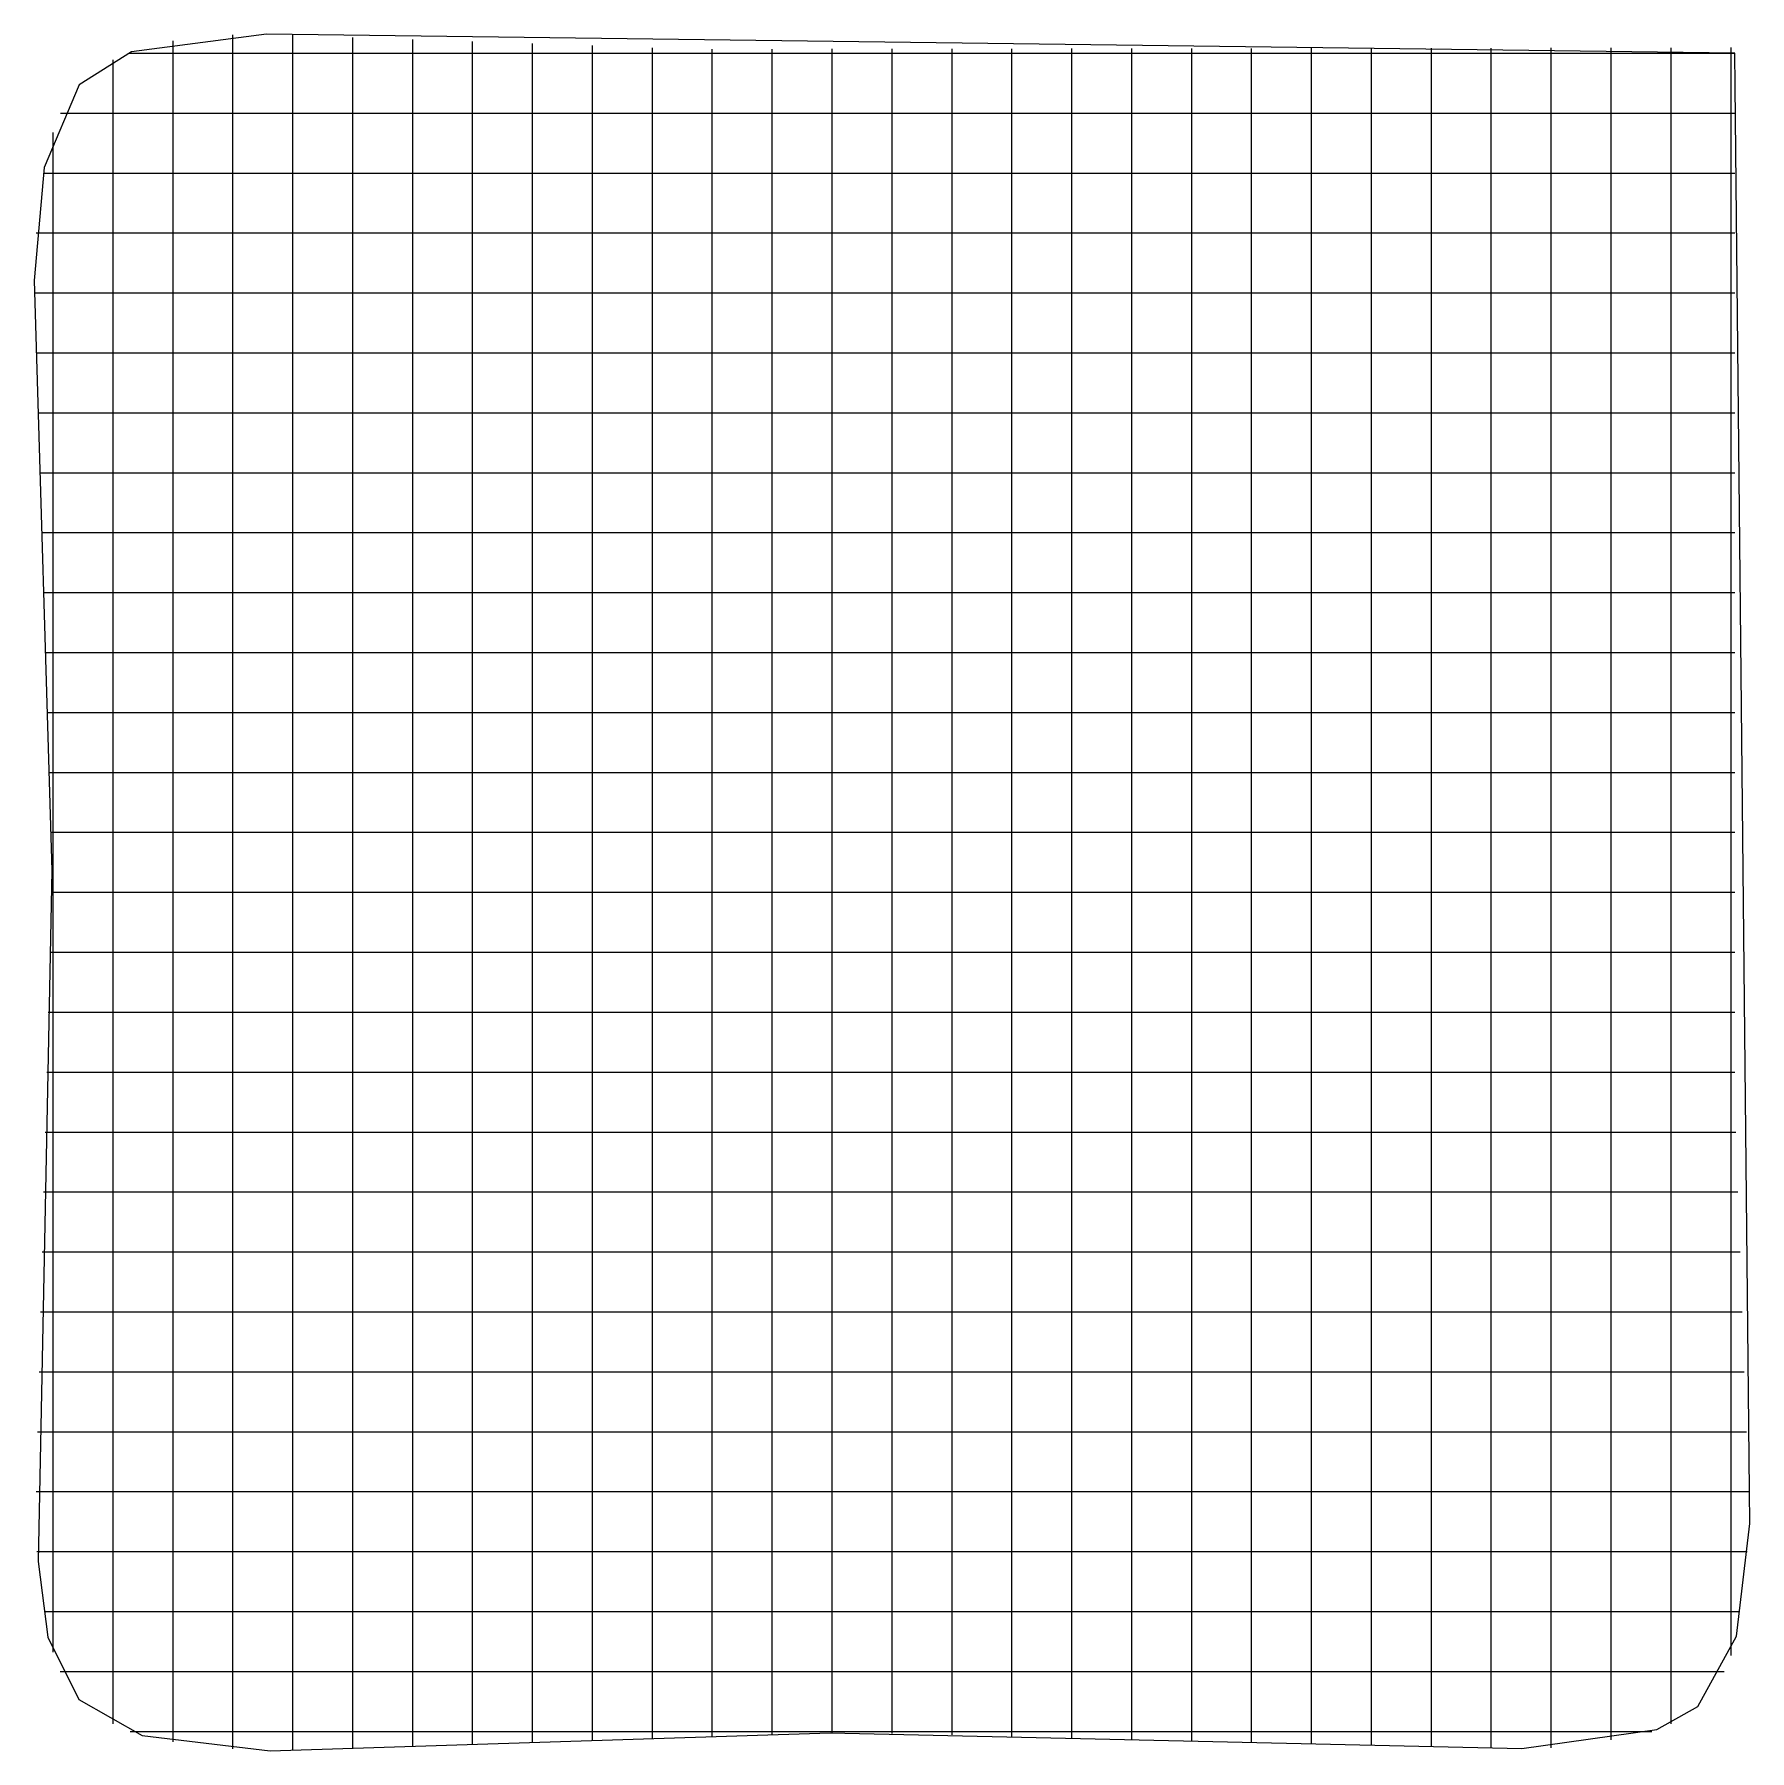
# Model space of a CAD drawing. Extents: x 0.4 to 14.7, y 0.4 to 14.7.
import ezdxf

# ---------------------------------------------------------------- set-up
doc = ezdxf.new("R2010")
doc.units = 0

msp = doc.modelspace()

# ---------------------------------------------------------------- linework, layer by layer
for p, q in [((2.372738, 14.749211), (1.245764, 14.603221)), ((2.372738, 14.749211), (1.245764, 14.603221)), ((14.62622, 14.59311), (2.372738, 14.749211)), ((14.62622, 14.59311), (2.372738, 14.749211)), ((1.592849, 14.559516), (1.592849, 14.695)), ((2.092849, 14.743), (2.092849, 14.744)), ((2.092849, 14.607516), (2.092849, 14.743)), ((2.092849, 13.841419), (2.092849, 14.607516)), ((2.592849, 14.606516), (2.592849, 14.742)), ((2.592849, 13.836032), (2.592849, 14.606516)), ((3.092849, 14.588516), (3.092849, 14.724)), ((3.592849, 14.571516), (3.592849, 14.707)), ((4.092849, 14.554065), (4.092849, 14.689548)), ((4.592849, 14.536516), (4.592849, 14.672)), ((5.092849, 14.519516), (5.092849, 14.655)), ((5.592849, 14.501516), (5.592849, 14.637)), ((6.092849, 14.489516), (6.092849, 14.625)), ((6.592849, 14.490516), (6.592849, 14.626)), ((7.092849, 14.491516), (7.092849, 14.627)), ((7.592849, 14.492516), (7.592849, 14.628)), ((8.092849, 14.492516), (8.092849, 14.628)), ((8.592849, 14.493516), (8.592849, 14.629)), ((9.092849, 14.494516), (9.092849, 14.63)), ((9.592849, 14.494516), (9.592849, 14.63)), ((10.092849, 14.495516), (10.092849, 14.631)), ((10.592849, 14.496516), (10.592849, 14.632)), ((11.092849, 14.497516), (11.092849, 14.633)), ((11.592849, 14.497516), (11.592849, 14.633)), ((12.092849, 14.498516), (12.092849, 14.634)), ((12.592849, 14.499516), (12.592849, 14.635)), ((13.092849, 14.500516), (13.092849, 14.635548)), ((13.592849, 14.500516), (13.592849, 14.636)), ((14.092849, 14.501516), (14.092849, 14.637)), ((14.592849, 14.502516), (14.592849, 14.638)), ((1.245764, 14.603221), (0.809238, 14.3291)), ((1.245764, 14.603221), (0.809238, 14.3291)), ((1.092849, 14.401065), (1.092849, 14.536548)), ((1.221, 14.592238), (1.356484, 14.592238)), ((1.221, 14.592238), (1.356484, 14.592238)), ((1.356484, 14.592238), (1.633419, 14.592238)), ((1.592849, 13.851548), (1.592849, 14.559516)), ((1.633419, 14.592238), (1.797935, 14.592238)), ((1.797935, 14.592238), (2.475355, 14.592238)), ((2.475355, 14.592238), (3.297935, 14.592238)), ((3.092849, 13.836677), (3.092849, 14.588516)), ((3.297935, 14.592238), (3.433419, 14.592238)), ((3.433419, 14.592238), (3.597935, 14.592238)), ((3.592849, 13.837774), (3.592849, 14.571516)), ((3.597935, 14.592238), (4.275355, 14.592238)), ((4.092849, 13.837871), (4.092849, 14.554065)), ((4.275355, 14.592238), (5.097935, 14.592238)), ((4.592849, 13.838968), (4.592849, 14.536516)), ((5.092849, 13.840065), (5.092849, 14.519516)), ((5.097935, 14.592238), (5.233419, 14.592238)), ((5.233419, 14.592238), (5.397935, 14.592238)), ((5.397935, 14.592238), (5.780903, 14.592238)), ((5.592849, 13.84071), (5.592849, 14.501516)), ((5.780903, 14.592238), (5.916387, 14.592238)), ((5.916387, 14.592238), (6.738968, 14.592238)), ((6.092849, 13.844065), (6.092849, 14.489516)), ((6.592849, 13.852742), (6.592849, 14.490516)), ((6.738968, 14.592238), (7.416387, 14.592238)), ((7.092849, 13.861968), (7.092849, 14.491516)), ((7.416387, 14.592238), (7.580903, 14.592238)), ((7.580903, 14.592238), (7.716387, 14.592238)), ((7.592849, 13.860226), (7.592849, 14.492516)), ((7.716387, 14.592238), (8.538968, 14.592238)), ((8.092849, 13.853645), (8.092849, 14.492516)), ((8.538968, 14.592238), (9.216387, 14.592238)), ((8.592849, 13.847516), (8.592849, 14.493516)), ((9.092849, 13.841387), (9.092849, 14.494516)), ((9.216387, 14.592238), (9.380903, 14.592238)), ((9.380903, 14.592238), (9.516387, 14.592238)), ((9.516387, 14.592238), (10.338968, 14.592238)), ((9.592849, 13.834806), (9.592849, 14.494516)), ((10.092849, 13.828677), (10.092849, 14.495516)), ((10.338968, 14.592238), (11.016387, 14.592238)), ((10.592849, 13.822548), (10.592849, 14.496516)), ((11.016387, 14.592238), (11.180903, 14.592238)), ((11.092849, 13.816419), (11.092849, 14.497516)), ((11.180903, 14.592238), (11.316387, 14.592238)), ((11.316387, 14.592238), (12.138968, 14.592238)), ((11.592849, 13.809839), (11.592849, 14.497516)), ((12.092849, 13.80371), (12.092849, 14.498516)), ((12.138968, 14.592238), (12.816387, 14.592238)), ((12.592849, 13.797581), (12.592849, 14.499516)), ((12.816387, 14.592238), (12.980903, 14.592238)), ((12.980903, 14.592238), (13.116387, 14.592238)), ((13.092849, 13.798032), (13.092849, 14.500516)), ((13.116387, 14.592238), (13.938968, 14.592238)), ((13.592849, 13.835323), (13.592849, 14.500516)), ((13.938968, 14.592238), (14.461484, 14.592238)), ((14.092849, 13.907613), (14.092849, 14.501516)), ((14.461484, 14.592238), (14.626, 14.592238)), ((14.592849, 14.221742), (14.592849, 14.502516)), ((14.748728, 2.325565), (14.62622, 14.59311)), ((14.748728, 2.325565), (14.62622, 14.59311)), ((0.809238, 14.3291), (0.518848, 13.637524)), ((0.809238, 14.3291), (0.518848, 13.637524)), ((1.092849, 13.862), (1.092849, 14.401065)), ((14.592849, 14.057774), (14.592849, 14.221742)), ((0.654, 14.092238), (0.789484, 14.092238)), ((0.654, 14.092238), (0.789484, 14.092238)), ((0.789484, 14.092238), (1.377355, 14.092238)), ((1.377355, 14.092238), (2.054774, 14.092238)), ((2.054774, 14.092238), (2.21929, 14.092238)), ((2.21929, 14.092238), (2.354774, 14.092238)), ((2.354774, 14.092238), (3.177355, 14.092238)), ((3.177355, 14.092238), (3.854774, 14.092238)), ((3.854774, 14.092238), (4.01929, 14.092238)), ((4.01929, 14.092238), (4.154774, 14.092238)), ((4.154774, 14.092238), (4.977355, 14.092238)), ((4.977355, 14.092238), (5.654774, 14.092238)), ((5.654774, 14.092238), (5.81929, 14.092238)), ((5.81929, 14.092238), (5.954774, 14.092238)), ((5.954774, 14.092238), (6.777355, 14.092238)), ((6.777355, 14.092238), (7.454774, 14.092238)), ((7.454774, 14.092238), (7.61929, 14.092238)), ((7.61929, 14.092238), (7.754774, 14.092238)), ((7.754774, 14.092238), (8.577355, 14.092238)), ((8.577355, 14.092238), (9.254774, 14.092238)), ((9.254774, 14.092238), (9.41929, 14.092238)), ((9.41929, 14.092238), (9.554774, 14.092238)), ((9.554774, 14.092238), (10.377355, 14.092238)), ((10.377355, 14.092238), (11.054774, 14.092238)), ((11.054774, 14.092238), (11.21929, 14.092238)), ((11.21929, 14.092238), (11.354774, 14.092238)), ((11.354774, 14.092238), (12.177355, 14.092238)), ((12.177355, 14.092238), (12.854774, 14.092238)), ((12.854774, 14.092238), (13.01929, 14.092238)), ((13.01929, 14.092238), (13.154774, 14.092238)), ((13.154774, 14.092238), (13.977355, 14.092238)), ((13.977355, 14.092238), (14.461484, 14.092238)), ((14.461484, 14.092238), (14.626, 14.092238)), ((14.592849, 13.380355), (14.592849, 14.057774)), ((0.592849, 13.887884), (0.592849, 13.929)), ((14.092849, 13.230194), (14.092849, 13.907613)), ((0.592849, 13.752347), (0.592849, 13.887884)), ((0.592849, 12.929806), (0.592849, 13.752347)), ((1.092849, 13.184581), (1.092849, 13.862)), ((1.592849, 13.174129), (1.592849, 13.851548)), ((2.092849, 13.164), (2.092849, 13.841419)), ((2.592849, 13.158161), (2.592849, 13.836032)), ((3.092849, 13.159258), (3.092849, 13.836677)), ((3.592849, 13.160355), (3.592849, 13.837774)), ((4.092849, 13.160452), (4.092849, 13.837871)), ((4.592849, 13.161548), (4.592849, 13.838968)), ((5.092849, 13.162645), (5.092849, 13.840065)), ((5.592849, 13.16329), (5.592849, 13.84071)), ((6.092849, 13.166645), (6.092849, 13.844065)), ((6.592849, 13.175323), (6.592849, 13.852742)), ((7.092849, 13.184548), (7.092849, 13.861968)), ((7.592849, 13.182355), (7.592849, 13.860226)), ((8.092849, 13.176226), (8.092849, 13.853645)), ((8.592849, 13.170097), (8.592849, 13.847516)), ((9.092849, 13.163968), (9.092849, 13.841387)), ((9.592849, 13.157387), (9.592849, 13.834806)), ((10.092849, 13.151258), (10.092849, 13.828677)), ((10.592849, 13.145129), (10.592849, 13.822548)), ((11.092849, 13.138548), (11.092849, 13.816419)), ((11.592849, 13.132419), (11.592849, 13.809839)), ((12.092849, 13.12629), (12.092849, 13.80371)), ((12.592849, 13.120161), (12.592849, 13.797581)), ((13.092849, 13.120161), (13.092849, 13.798032)), ((13.592849, 13.157903), (13.592849, 13.835323)), ((0.518848, 13.637524), (0.435595, 12.695574)), ((0.518848, 13.637524), (0.435595, 12.695574)), ((0.511, 13.592238), (0.646484, 13.592238)), ((0.511, 13.592238), (0.646484, 13.592238)), ((0.646484, 13.592238), (1.312774, 13.592238)), ((1.312774, 13.592238), (1.990194, 13.592238)), ((1.990194, 13.592238), (2.15471, 13.592238)), ((2.15471, 13.592238), (2.290194, 13.592238)), ((2.290194, 13.592238), (3.112774, 13.592238)), ((3.112774, 13.592238), (3.790194, 13.592238)), ((3.790194, 13.592238), (3.95471, 13.592238)), ((3.95471, 13.592238), (4.090194, 13.592238)), ((4.090194, 13.592238), (4.912774, 13.592238)), ((4.912774, 13.592238), (5.590194, 13.592238)), ((5.590194, 13.592238), (5.75471, 13.592238)), ((5.75471, 13.592238), (5.890194, 13.592238)), ((5.890194, 13.592238), (6.712774, 13.592238)), ((6.712774, 13.592238), (7.390194, 13.592238)), ((7.390194, 13.592238), (7.55471, 13.592238)), ((7.55471, 13.592238), (7.690194, 13.592238)), ((7.690194, 13.592238), (8.512774, 13.592238)), ((8.512774, 13.592238), (9.190194, 13.592238)), ((9.190194, 13.592238), (9.35471, 13.592238)), ((9.35471, 13.592238), (9.490194, 13.592238)), ((9.490194, 13.592238), (10.312774, 13.592238)), ((10.312774, 13.592238), (10.990194, 13.592238)), ((10.990194, 13.592238), (11.15471, 13.592238)), ((11.15471, 13.592238), (11.290194, 13.592238)), ((11.290194, 13.592238), (12.112774, 13.592238)), ((12.112774, 13.592238), (12.790194, 13.592238)), ((12.790194, 13.592238), (12.95471, 13.592238)), ((12.95471, 13.592238), (13.090194, 13.592238)), ((13.090194, 13.592238), (13.912774, 13.592238)), ((13.912774, 13.592238), (14.461484, 13.592238)), ((14.461484, 13.592238), (14.626, 13.592238)), ((14.592849, 12.557226), (14.592849, 13.380355)), ((1.092849, 13.020065), (1.092849, 13.184581)), ((1.592849, 13.009613), (1.592849, 13.174129)), ((6.592849, 13.011355), (6.592849, 13.175323)), ((7.092849, 13.020032), (7.092849, 13.184548)), ((7.592849, 13.017839), (7.592849, 13.182355)), ((8.092849, 13.01171), (8.092849, 13.176226)), ((14.092849, 13.065677), (14.092849, 13.230194)), ((0.451, 13.092238), (0.586484, 13.092238)), ((0.451, 13.092238), (0.586484, 13.092238)), ((0.586484, 13.092238), (1.285677, 13.092238)), ((1.285677, 13.092238), (1.963097, 13.092238)), ((1.963097, 13.092238), (2.127613, 13.092238)), ((2.092849, 13.000032), (2.092849, 13.164)), ((2.127613, 13.092238), (2.263097, 13.092238)), ((2.263097, 13.092238), (3.085677, 13.092238)), ((2.592849, 12.993645), (2.592849, 13.158161)), ((3.085677, 13.092238), (3.763097, 13.092238)), ((3.092849, 12.994742), (3.092849, 13.159258)), ((3.592849, 12.995839), (3.592849, 13.160355)), ((3.763097, 13.092238), (3.927613, 13.092238)), ((3.927613, 13.092238), (4.063097, 13.092238)), ((4.063097, 13.092238), (4.885677, 13.092238)), ((4.092849, 12.996484), (4.092849, 13.160452)), ((4.592849, 12.997032), (4.592849, 13.161548)), ((4.885677, 13.092238), (5.563097, 13.092238)), ((5.092849, 12.998129), (5.092849, 13.162645)), ((5.563097, 13.092238), (5.727613, 13.092238)), ((5.592849, 12.998774), (5.592849, 13.16329)), ((5.727613, 13.092238), (5.863097, 13.092238)), ((5.863097, 13.092238), (6.685677, 13.092238)), ((6.092849, 13.002129), (6.092849, 13.166645)), ((6.685677, 13.092238), (7.363097, 13.092238)), ((7.363097, 13.092238), (7.527613, 13.092238)), ((7.527613, 13.092238), (7.663097, 13.092238)), ((7.663097, 13.092238), (8.485677, 13.092238)), ((8.485677, 13.092238), (9.163097, 13.092238)), ((8.592849, 13.005581), (8.592849, 13.170097)), ((9.092849, 12.999452), (9.092849, 13.163968)), ((9.163097, 13.092238), (9.327613, 13.092238)), ((9.327613, 13.092238), (9.463097, 13.092238)), ((9.463097, 13.092238), (10.285677, 13.092238)), ((9.592849, 12.992871), (9.592849, 13.157387)), ((10.092849, 12.986742), (10.092849, 13.151258)), ((10.285677, 13.092238), (10.963097, 13.092238)), ((10.592849, 12.980613), (10.592849, 13.145129)), ((10.963097, 13.092238), (11.127613, 13.092238)), ((11.092849, 12.974032), (11.092849, 13.138548)), ((11.127613, 13.092238), (11.263097, 13.092238)), ((11.263097, 13.092238), (12.085677, 13.092238)), ((11.592849, 12.967903), (11.592849, 13.132419)), ((12.085677, 13.092238), (12.763097, 13.092238)), ((12.092849, 12.961774), (12.092849, 13.12629)), ((12.592849, 12.955645), (12.592849, 13.120161)), ((12.763097, 13.092238), (12.927613, 13.092238)), ((12.927613, 13.092238), (13.063097, 13.092238)), ((13.063097, 13.092238), (13.885677, 13.092238)), ((13.092849, 12.955645), (13.092849, 13.120161)), ((13.592849, 12.993387), (13.592849, 13.157903)), ((13.885677, 13.092238), (14.461484, 13.092238)), ((14.092849, 12.930194), (14.092849, 13.065677)), ((14.461484, 13.092238), (14.626, 13.092238)), ((0.592849, 12.252387), (0.592849, 12.929806)), ((1.092849, 12.884581), (1.092849, 13.020065)), ((1.592849, 12.874129), (1.592849, 13.009613)), ((2.092849, 12.864548), (2.092849, 13.000032)), ((2.592849, 12.858613), (2.592849, 12.993645)), ((3.092849, 12.859258), (3.092849, 12.994742)), ((3.592849, 12.860355), (3.592849, 12.995839)), ((4.092849, 12.861), (4.092849, 12.996484)), ((4.592849, 12.861548), (4.592849, 12.997032)), ((5.092849, 12.862645), (5.092849, 12.998129)), ((5.592849, 12.86329), (5.592849, 12.998774)), ((6.092849, 12.866645), (6.092849, 13.002129)), ((6.592849, 12.875871), (6.592849, 13.011355)), ((7.092849, 12.884548), (7.092849, 13.020032)), ((7.592849, 12.882806), (7.592849, 13.017839)), ((8.092849, 12.876226), (8.092849, 13.01171)), ((8.592849, 12.870097), (8.592849, 13.005581)), ((9.092849, 12.863968), (9.092849, 12.999452)), ((9.592849, 12.857387), (9.592849, 12.992871)), ((10.092849, 12.851258), (10.092849, 12.986742)), ((10.592849, 12.845129), (10.592849, 12.980613)), ((11.092849, 12.839), (11.092849, 12.974032)), ((11.592849, 12.832419), (11.592849, 12.967903)), ((12.092849, 12.82629), (12.092849, 12.961774)), ((12.592849, 12.820161), (12.592849, 12.955645)), ((13.092849, 12.820613), (13.092849, 12.955645)), ((13.592849, 12.857903), (13.592849, 12.993387)), ((14.092849, 12.107613), (14.092849, 12.930194)), ((1.092849, 12.062), (1.092849, 12.884581)), ((1.592849, 12.051548), (1.592849, 12.874129)), ((2.092849, 12.041419), (2.092849, 12.864548)), ((2.592849, 12.036032), (2.592849, 12.858613)), ((3.092849, 12.036677), (3.092849, 12.859258)), ((3.592849, 12.037774), (3.592849, 12.860355)), ((4.092849, 12.037871), (4.092849, 12.861)), ((4.592849, 12.038968), (4.592849, 12.861548)), ((5.092849, 12.040065), (5.092849, 12.862645)), ((5.592849, 12.04071), (5.592849, 12.86329)), ((6.092849, 12.044065), (6.092849, 12.866645)), ((6.592849, 12.052742), (6.592849, 12.875871)), ((7.092849, 12.061968), (7.092849, 12.884548)), ((7.592849, 12.060226), (7.592849, 12.882806)), ((8.092849, 12.053645), (8.092849, 12.876226)), ((8.592849, 12.047516), (8.592849, 12.870097)), ((9.092849, 12.041387), (9.092849, 12.863968)), ((9.592849, 12.034806), (9.592849, 12.857387)), ((10.092849, 12.028677), (10.092849, 12.851258)), ((10.592849, 12.022548), (10.592849, 12.845129)), ((11.092849, 12.016419), (11.092849, 12.839)), ((11.592849, 12.009839), (11.592849, 12.832419)), ((12.092849, 12.00371), (12.092849, 12.82629)), ((12.592849, 11.997581), (12.592849, 12.820161)), ((13.092849, 11.998032), (13.092849, 12.820613)), ((13.592849, 12.035323), (13.592849, 12.857903)), ((0.435595, 12.695574), (0.581132, 7.773968)), ((0.435595, 12.695574), (0.581132, 7.773968)), ((0.438, 12.592238), (0.573484, 12.592238)), ((0.438, 12.592238), (0.573484, 12.592238)), ((0.573484, 12.592238), (1.279806, 12.592238)), ((1.279806, 12.592238), (1.957226, 12.592238)), ((1.957226, 12.592238), (2.121742, 12.592238)), ((2.121742, 12.592238), (2.257226, 12.592238)), ((2.257226, 12.592238), (3.079806, 12.592238)), ((3.079806, 12.592238), (3.757226, 12.592238)), ((3.757226, 12.592238), (3.921742, 12.592238)), ((3.921742, 12.592238), (4.057226, 12.592238)), ((4.057226, 12.592238), (4.879806, 12.592238)), ((4.879806, 12.592238), (5.557226, 12.592238)), ((5.557226, 12.592238), (5.721742, 12.592238)), ((5.721742, 12.592238), (5.857226, 12.592238)), ((5.857226, 12.592238), (6.679806, 12.592238)), ((6.679806, 12.592238), (7.357226, 12.592238)), ((7.357226, 12.592238), (7.521742, 12.592238)), ((7.521742, 12.592238), (7.657226, 12.592238)), ((7.657226, 12.592238), (8.479806, 12.592238)), ((8.479806, 12.592238), (9.157226, 12.592238)), ((9.157226, 12.592238), (9.321742, 12.592238)), ((9.321742, 12.592238), (9.457226, 12.592238)), ((9.457226, 12.592238), (10.279806, 12.592238)), ((10.279806, 12.592238), (10.957226, 12.592238)), ((10.957226, 12.592238), (11.121742, 12.592238)), ((11.121742, 12.592238), (11.257226, 12.592238)), ((11.257226, 12.592238), (12.079806, 12.592238)), ((12.079806, 12.592238), (12.757226, 12.592238)), ((12.757226, 12.592238), (12.921742, 12.592238)), ((12.921742, 12.592238), (13.057226, 12.592238)), ((13.057226, 12.592238), (13.879806, 12.592238)), ((13.879806, 12.592238), (14.461484, 12.592238)), ((14.461484, 12.592238), (14.626, 12.592238)), ((14.592849, 12.421742), (14.592849, 12.557226)), ((14.592849, 12.257774), (14.592849, 12.421742)), ((0.592849, 12.087871), (0.592849, 12.252387)), ((14.592849, 11.580355), (14.592849, 12.257774)), ((0.453, 12.092238), (0.588484, 12.092238)), ((0.453, 12.092238), (0.588484, 12.092238)), ((0.588484, 12.092238), (1.286581, 12.092238)), ((0.592849, 11.952387), (0.592849, 12.087871)), ((1.092849, 11.384581), (1.092849, 12.062)), ((1.286581, 12.092238), (1.964, 12.092238)), ((1.592849, 11.374129), (1.592849, 12.051548)), ((1.964, 12.092238), (2.128516, 12.092238)), ((2.092849, 11.364), (2.092849, 12.041419)), ((2.128516, 12.092238), (2.264, 12.092238)), ((2.264, 12.092238), (3.086581, 12.092238)), ((2.592849, 11.358161), (2.592849, 12.036032)), ((3.086581, 12.092238), (3.764, 12.092238)), ((3.092849, 11.359258), (3.092849, 12.036677)), ((3.592849, 11.360355), (3.592849, 12.037774)), ((3.764, 12.092238), (3.928516, 12.092238)), ((3.928516, 12.092238), (4.064, 12.092238)), ((4.064, 12.092238), (4.886581, 12.092238)), ((4.092849, 11.360452), (4.092849, 12.037871)), ((4.592849, 11.361548), (4.592849, 12.038968)), ((4.886581, 12.092238), (5.564, 12.092238)), ((5.092849, 11.362645), (5.092849, 12.040065)), ((5.564, 12.092238), (5.728516, 12.092238)), ((5.592849, 11.36329), (5.592849, 12.04071)), ((5.728516, 12.092238), (5.864, 12.092238)), ((5.864, 12.092238), (6.686581, 12.092238)), ((6.092849, 11.366645), (6.092849, 12.044065)), ((6.592849, 11.375323), (6.592849, 12.052742)), ((6.686581, 12.092238), (7.364, 12.092238)), ((7.092849, 11.384548), (7.092849, 12.061968)), ((7.364, 12.092238), (7.528516, 12.092238)), ((7.528516, 12.092238), (7.664, 12.092238)), ((7.592849, 11.382355), (7.592849, 12.060226)), ((7.664, 12.092238), (8.486581, 12.092238)), ((8.092849, 11.376226), (8.092849, 12.053645)), ((8.486581, 12.092238), (9.164, 12.092238)), ((8.592849, 11.370097), (8.592849, 12.047516)), ((9.092849, 11.363968), (9.092849, 12.041387)), ((9.164, 12.092238), (9.328516, 12.092238)), ((9.328516, 12.092238), (9.464, 12.092238)), ((9.464, 12.092238), (10.286581, 12.092238)), ((9.592849, 11.357387), (9.592849, 12.034806)), ((10.092849, 11.351258), (10.092849, 12.028677)), ((10.286581, 12.092238), (10.964, 12.092238)), ((10.964, 12.092238), (11.128516, 12.092238)), ((11.128516, 12.092238), (11.264, 12.092238)), ((11.264, 12.092238), (12.086581, 12.092238)), ((12.086581, 12.092238), (12.764, 12.092238)), ((12.764, 12.092238), (12.928516, 12.092238)), ((12.928516, 12.092238), (13.064, 12.092238)), ((13.064, 12.092238), (13.886581, 12.092238)), ((13.592849, 11.357903), (13.592849, 12.035323)), ((13.886581, 12.092238), (14.461484, 12.092238)), ((14.092849, 11.430194), (14.092849, 12.107613)), ((14.461484, 12.092238), (14.626, 12.092238)), ((0.592849, 11.129806), (0.592849, 11.952387)), ((10.592849, 11.345129), (10.592849, 12.022548)), ((11.092849, 11.338548), (11.092849, 12.016419)), ((11.592849, 11.332419), (11.592849, 12.009839)), ((12.092849, 11.32629), (12.092849, 12.00371)), ((12.592849, 11.320161), (12.592849, 11.997581)), ((13.092849, 11.320161), (13.092849, 11.998032)), ((0.468, 11.592238), (0.603484, 11.592238)), ((0.468, 11.592238), (0.603484, 11.592238)), ((0.603484, 11.592238), (1.293355, 11.592238)), ((1.293355, 11.592238), (1.970774, 11.592238)), ((1.970774, 11.592238), (2.13529, 11.592238)), ((2.13529, 11.592238), (2.270774, 11.592238)), ((2.270774, 11.592238), (3.093355, 11.592238)), ((3.093355, 11.592238), (3.770774, 11.592238)), ((3.770774, 11.592238), (3.93529, 11.592238)), ((3.93529, 11.592238), (4.070774, 11.592238)), ((4.070774, 11.592238), (4.893355, 11.592238)), ((4.893355, 11.592238), (5.570774, 11.592238)), ((5.570774, 11.592238), (5.73529, 11.592238)), ((5.73529, 11.592238), (5.870774, 11.592238)), ((5.870774, 11.592238), (6.693355, 11.592238)), ((6.693355, 11.592238), (7.370774, 11.592238)), ((7.370774, 11.592238), (7.53529, 11.592238)), ((7.53529, 11.592238), (7.670774, 11.592238)), ((7.670774, 11.592238), (8.493355, 11.592238)), ((8.493355, 11.592238), (9.170774, 11.592238)), ((9.170774, 11.592238), (9.33529, 11.592238)), ((9.33529, 11.592238), (9.470774, 11.592238)), ((9.470774, 11.592238), (10.293355, 11.592238)), ((10.293355, 11.592238), (10.970774, 11.592238)), ((10.970774, 11.592238), (11.13529, 11.592238)), ((11.13529, 11.592238), (11.270774, 11.592238)), ((11.270774, 11.592238), (12.093355, 11.592238)), ((12.093355, 11.592238), (12.770774, 11.592238)), ((12.770774, 11.592238), (12.93529, 11.592238)), ((12.93529, 11.592238), (13.070774, 11.592238)), ((13.070774, 11.592238), (13.893355, 11.592238)), ((13.893355, 11.592238), (14.461484, 11.592238)), ((14.461484, 11.592238), (14.626, 11.592238)), ((14.592849, 10.757226), (14.592849, 11.580355)), ((1.092849, 11.220065), (1.092849, 11.384581)), ((1.592849, 11.209613), (1.592849, 11.374129)), ((2.092849, 11.200032), (2.092849, 11.364)), ((2.592849, 11.193645), (2.592849, 11.358161)), ((3.092849, 11.194742), (3.092849, 11.359258)), ((3.592849, 11.195839), (3.592849, 11.360355)), ((4.092849, 11.196484), (4.092849, 11.360452)), ((4.592849, 11.197032), (4.592849, 11.361548)), ((5.092849, 11.198129), (5.092849, 11.362645)), ((5.592849, 11.198774), (5.592849, 11.36329)), ((6.092849, 11.202129), (6.092849, 11.366645)), ((6.592849, 11.211355), (6.592849, 11.375323)), ((7.092849, 11.220032), (7.092849, 11.384548)), ((7.592849, 11.217839), (7.592849, 11.382355)), ((8.092849, 11.21171), (8.092849, 11.376226)), ((8.592849, 11.205581), (8.592849, 11.370097)), ((9.092849, 11.199452), (9.092849, 11.363968)), ((9.592849, 11.192871), (9.592849, 11.357387)), ((10.092849, 11.186742), (10.092849, 11.351258)), ((10.592849, 11.180613), (10.592849, 11.345129)), ((11.092849, 11.174032), (11.092849, 11.338548)), ((11.592849, 11.167903), (11.592849, 11.332419)), ((12.092849, 11.161774), (12.092849, 11.32629)), ((12.592849, 11.155645), (12.592849, 11.320161)), ((13.092849, 11.155645), (13.092849, 11.320161)), ((13.592849, 11.193387), (13.592849, 11.357903)), ((14.092849, 11.265677), (14.092849, 11.430194)), ((1.092849, 11.084581), (1.092849, 11.220065)), ((1.592849, 11.074129), (1.592849, 11.209613)), ((2.092849, 11.064548), (2.092849, 11.200032)), ((2.592849, 11.058613), (2.592849, 11.193645)), ((3.092849, 11.059258), (3.092849, 11.194742)), ((3.592849, 11.060355), (3.592849, 11.195839)), ((4.092849, 11.061), (4.092849, 11.196484)), ((4.592849, 11.061548), (4.592849, 11.197032)), ((5.092849, 11.062645), (5.092849, 11.198129)), ((5.592849, 11.06329), (5.592849, 11.198774)), ((6.092849, 11.066645), (6.092849, 11.202129)), ((6.592849, 11.075871), (6.592849, 11.211355)), ((7.092849, 11.084548), (7.092849, 11.220032)), ((7.592849, 11.082806), (7.592849, 11.217839)), ((8.092849, 11.076226), (8.092849, 11.21171)), ((8.592849, 11.070097), (8.592849, 11.205581)), ((9.092849, 11.063968), (9.092849, 11.199452)), ((9.592849, 11.057387), (9.592849, 11.192871)), ((10.092849, 11.051258), (10.092849, 11.186742)), ((10.592849, 11.045129), (10.592849, 11.180613)), ((11.092849, 11.039), (11.092849, 11.174032)), ((13.592849, 11.057903), (13.592849, 11.193387)), ((14.092849, 11.130194), (14.092849, 11.265677)), ((0.484, 11.092238), (0.619484, 11.092238)), ((0.484, 11.092238), (0.619484, 11.092238)), ((0.592849, 10.452387), (0.592849, 11.129806)), ((0.619484, 11.092238), (1.300581, 11.092238)), ((1.092849, 10.262), (1.092849, 11.084581)), ((1.300581, 11.092238), (1.978, 11.092238)), ((1.592849, 10.251548), (1.592849, 11.074129)), ((1.978, 11.092238), (2.142516, 11.092238)), ((2.092849, 10.241419), (2.092849, 11.064548)), ((2.142516, 11.092238), (2.278, 11.092238)), ((2.278, 11.092238), (3.100581, 11.092238)), ((2.592849, 10.236032), (2.592849, 11.058613)), ((3.092849, 10.236677), (3.092849, 11.059258)), ((3.100581, 11.092238), (3.778, 11.092238)), ((3.592849, 10.237774), (3.592849, 11.060355)), ((3.778, 11.092238), (3.942516, 11.092238)), ((3.942516, 11.092238), (4.078, 11.092238)), ((4.078, 11.092238), (4.900581, 11.092238)), ((4.092849, 10.237871), (4.092849, 11.061)), ((4.592849, 10.238968), (4.592849, 11.061548)), ((4.900581, 11.092238), (5.578, 11.092238)), ((5.092849, 10.240065), (5.092849, 11.062645)), ((5.578, 11.092238), (5.742516, 11.092238)), ((5.592849, 10.24071), (5.592849, 11.06329)), ((5.742516, 11.092238), (5.878, 11.092238)), ((5.878, 11.092238), (6.700581, 11.092238)), ((6.092849, 10.244065), (6.092849, 11.066645)), ((6.592849, 10.252742), (6.592849, 11.075871)), ((6.700581, 11.092238), (7.378, 11.092238)), ((7.092849, 10.261968), (7.092849, 11.084548)), ((7.378, 11.092238), (7.542516, 11.092238)), ((7.542516, 11.092238), (7.678, 11.092238)), ((7.592849, 10.260226), (7.592849, 11.082806)), ((7.678, 11.092238), (8.500581, 11.092238)), ((8.092849, 10.253645), (8.092849, 11.076226)), ((8.500581, 11.092238), (9.178, 11.092238)), ((8.592849, 10.247516), (8.592849, 11.070097)), ((9.092849, 10.241387), (9.092849, 11.063968)), ((9.178, 11.092238), (9.342516, 11.092238)), ((9.342516, 11.092238), (9.478, 11.092238)), ((9.478, 11.092238), (10.300581, 11.092238)), ((9.592849, 10.234806), (9.592849, 11.057387)), ((10.092849, 10.228677), (10.092849, 11.051258)), ((10.300581, 11.092238), (10.978, 11.092238)), ((10.592849, 10.222548), (10.592849, 11.045129)), ((10.978, 11.092238), (11.142516, 11.092238)), ((11.092849, 10.216419), (11.092849, 11.039)), ((11.142516, 11.092238), (11.278, 11.092238)), ((11.278, 11.092238), (12.100581, 11.092238)), ((11.592849, 11.032419), (11.592849, 11.167903)), ((11.592849, 10.209839), (11.592849, 11.032419)), ((12.092849, 11.02629), (12.092849, 11.161774)), ((12.092849, 10.20371), (12.092849, 11.02629)), ((12.100581, 11.092238), (12.778, 11.092238)), ((12.592849, 11.020161), (12.592849, 11.155645)), ((12.778, 11.092238), (12.942516, 11.092238)), ((12.942516, 11.092238), (13.078, 11.092238)), ((13.078, 11.092238), (13.900581, 11.092238)), ((13.092849, 11.020613), (13.092849, 11.155645)), ((13.592849, 10.235323), (13.592849, 11.057903)), ((13.900581, 11.092238), (14.461484, 11.092238)), ((14.092849, 10.307613), (14.092849, 11.130194)), ((14.461484, 11.092238), (14.626, 11.092238)), ((12.592849, 10.197581), (12.592849, 11.020161)), ((13.092849, 10.198032), (13.092849, 11.020613)), ((14.592849, 10.621742), (14.592849, 10.757226)), ((14.592849, 10.457774), (14.592849, 10.621742)), ((0.499, 10.592238), (0.634484, 10.592238)), ((0.499, 10.592238), (0.634484, 10.592238)), ((0.592849, 10.287871), (0.592849, 10.452387)), ((0.634484, 10.592238), (1.307355, 10.592238)), ((1.307355, 10.592238), (1.984774, 10.592238)), ((1.984774, 10.592238), (2.14929, 10.592238)), ((2.14929, 10.592238), (2.284774, 10.592238)), ((2.284774, 10.592238), (3.107355, 10.592238)), ((3.107355, 10.592238), (3.784774, 10.592238)), ((3.784774, 10.592238), (3.94929, 10.592238)), ((3.94929, 10.592238), (4.084774, 10.592238)), ((4.084774, 10.592238), (4.907355, 10.592238)), ((4.907355, 10.592238), (5.584774, 10.592238)), ((5.584774, 10.592238), (5.74929, 10.592238)), ((5.74929, 10.592238), (5.884774, 10.592238)), ((5.884774, 10.592238), (6.707355, 10.592238)), ((6.707355, 10.592238), (7.384774, 10.592238)), ((7.384774, 10.592238), (7.54929, 10.592238)), ((7.54929, 10.592238), (7.684774, 10.592238)), ((7.684774, 10.592238), (8.507355, 10.592238)), ((8.507355, 10.592238), (9.184774, 10.592238)), ((9.184774, 10.592238), (9.34929, 10.592238)), ((9.34929, 10.592238), (9.484774, 10.592238)), ((9.484774, 10.592238), (10.307355, 10.592238)), ((10.307355, 10.592238), (10.984774, 10.592238)), ((10.984774, 10.592238), (11.14929, 10.592238)), ((11.14929, 10.592238), (11.284774, 10.592238)), ((11.284774, 10.592238), (12.107355, 10.592238)), ((12.107355, 10.592238), (12.784774, 10.592238)), ((12.784774, 10.592238), (12.94929, 10.592238)), ((12.94929, 10.592238), (13.084774, 10.592238)), ((13.084774, 10.592238), (13.907355, 10.592238)), ((13.907355, 10.592238), (14.461484, 10.592238)), ((14.461484, 10.592238), (14.626, 10.592238)), ((14.592849, 9.780355), (14.592849, 10.457774)), ((0.592849, 10.152387), (0.592849, 10.287871)), ((1.092849, 9.584581), (1.092849, 10.262)), ((1.592849, 9.574129), (1.592849, 10.251548)), ((2.092849, 9.564), (2.092849, 10.241419)), ((2.592849, 9.558161), (2.592849, 10.236032)), ((3.092849, 9.559258), (3.092849, 10.236677)), ((3.592849, 9.560355), (3.592849, 10.237774)), ((4.092849, 9.560452), (4.092849, 10.237871)), ((4.592849, 9.561548), (4.592849, 10.238968)), ((5.092849, 9.562645), (5.092849, 10.240065)), ((5.592849, 9.56329), (5.592849, 10.24071)), ((6.092849, 9.566645), (6.092849, 10.244065)), ((6.592849, 9.575323), (6.592849, 10.252742)), ((7.092849, 9.584548), (7.092849, 10.261968)), ((7.592849, 9.582355), (7.592849, 10.260226)), ((8.092849, 9.576226), (8.092849, 10.253645)), ((8.592849, 9.570097), (8.592849, 10.247516)), ((9.092849, 9.563968), (9.092849, 10.241387)), ((9.592849, 9.557387), (9.592849, 10.234806)), ((10.092849, 9.551258), (10.092849, 10.228677)), ((10.592849, 9.545129), (10.592849, 10.222548)), ((11.092849, 9.538548), (11.092849, 10.216419)), ((11.592849, 9.532419), (11.592849, 10.209839)), ((12.092849, 9.52629), (12.092849, 10.20371)), ((12.592849, 9.520161), (12.592849, 10.197581)), ((13.092849, 9.520161), (13.092849, 10.198032)), ((13.592849, 9.557903), (13.592849, 10.235323)), ((14.092849, 9.630194), (14.092849, 10.307613)), ((0.514, 10.092238), (0.649484, 10.092238)), ((0.514, 10.092238), (0.649484, 10.092238)), ((0.592849, 9.329806), (0.592849, 10.152387)), ((0.649484, 10.092238), (1.314129, 10.092238)), ((1.314129, 10.092238), (1.991548, 10.092238)), ((1.991548, 10.092238), (2.156065, 10.092238)), ((2.156065, 10.092238), (2.291548, 10.092238)), ((2.291548, 10.092238), (3.114129, 10.092238)), ((3.114129, 10.092238), (3.791548, 10.092238)), ((3.791548, 10.092238), (3.956065, 10.092238)), ((3.956065, 10.092238), (4.091548, 10.092238)), ((4.091548, 10.092238), (4.914129, 10.092238)), ((4.914129, 10.092238), (5.591548, 10.092238)), ((5.591548, 10.092238), (5.756065, 10.092238)), ((5.756065, 10.092238), (5.891548, 10.092238)), ((5.891548, 10.092238), (6.714129, 10.092238)), ((6.714129, 10.092238), (7.391548, 10.092238)), ((7.391548, 10.092238), (7.556065, 10.092238)), ((7.556065, 10.092238), (7.691548, 10.092238)), ((7.691548, 10.092238), (8.514129, 10.092238)), ((8.514129, 10.092238), (9.191548, 10.092238)), ((9.191548, 10.092238), (9.356065, 10.092238)), ((9.356065, 10.092238), (9.491548, 10.092238)), ((9.491548, 10.092238), (10.314129, 10.092238)), ((10.314129, 10.092238), (10.991548, 10.092238)), ((10.991548, 10.092238), (11.156065, 10.092238)), ((11.156065, 10.092238), (11.291548, 10.092238)), ((11.291548, 10.092238), (12.114129, 10.092238)), ((12.114129, 10.092238), (12.791548, 10.092238)), ((12.791548, 10.092238), (12.956065, 10.092238)), ((12.956065, 10.092238), (13.091548, 10.092238)), ((13.091548, 10.092238), (13.914129, 10.092238)), ((13.914129, 10.092238), (14.461484, 10.092238)), ((14.461484, 10.092238), (14.626, 10.092238)), ((14.592849, 8.957226), (14.592849, 9.780355)), ((14.092849, 9.465677), (14.092849, 9.630194)), ((0.529, 9.592238), (0.664484, 9.592238)), ((0.529, 9.592238), (0.664484, 9.592238)), ((0.664484, 9.592238), (1.320903, 9.592238)), ((1.092849, 9.420065), (1.092849, 9.584581)), ((1.320903, 9.592238), (1.998774, 9.592238)), ((1.592849, 9.409613), (1.592849, 9.574129)), ((1.998774, 9.592238), (2.16329, 9.592238)), ((2.092849, 9.400032), (2.092849, 9.564)), ((2.16329, 9.592238), (2.298323, 9.592238)), ((2.298323, 9.592238), (3.120903, 9.592238)), ((2.592849, 9.393645), (2.592849, 9.558161)), ((3.092849, 9.394742), (3.092849, 9.559258)), ((3.120903, 9.592238), (3.798774, 9.592238)), ((3.592849, 9.395839), (3.592849, 9.560355)), ((3.798774, 9.592238), (3.96329, 9.592238)), ((3.96329, 9.592238), (4.098323, 9.592238)), ((4.092849, 9.396484), (4.092849, 9.560452)), ((4.098323, 9.592238), (4.920903, 9.592238)), ((4.592849, 9.397032), (4.592849, 9.561548)), ((4.920903, 9.592238), (5.598774, 9.592238)), ((5.092849, 9.398129), (5.092849, 9.562645)), ((5.592849, 9.398774), (5.592849, 9.56329)), ((5.598774, 9.592238), (5.76329, 9.592238)), ((5.76329, 9.592238), (5.898323, 9.592238)), ((5.898323, 9.592238), (6.720903, 9.592238)), ((6.092849, 9.402129), (6.092849, 9.566645)), ((6.592849, 9.411355), (6.592849, 9.575323)), ((6.720903, 9.592238), (7.398774, 9.592238)), ((7.092849, 9.420032), (7.092849, 9.584548)), ((7.398774, 9.592238), (7.56329, 9.592238)), ((7.56329, 9.592238), (7.698323, 9.592238)), ((7.592849, 9.417839), (7.592849, 9.582355)), ((7.698323, 9.592238), (8.520903, 9.592238)), ((8.092849, 9.41171), (8.092849, 9.576226)), ((8.520903, 9.592238), (9.198774, 9.592238)), ((8.592849, 9.405581), (8.592849, 9.570097)), ((9.092849, 9.399452), (9.092849, 9.563968)), ((9.198774, 9.592238), (9.36329, 9.592238)), ((9.36329, 9.592238), (9.498323, 9.592238)), ((9.498323, 9.592238), (10.320903, 9.592238)), ((9.592849, 9.392871), (9.592849, 9.557387)), ((10.092849, 9.386742), (10.092849, 9.551258)), ((10.320903, 9.592238), (10.998774, 9.592238)), ((10.592849, 9.380613), (10.592849, 9.545129)), ((10.998774, 9.592238), (11.16329, 9.592238)), ((11.092849, 9.374032), (11.092849, 9.538548)), ((11.16329, 9.592238), (11.298323, 9.592238)), ((11.298323, 9.592238), (12.120903, 9.592238)), ((11.592849, 9.367903), (11.592849, 9.532419)), ((12.092849, 9.361774), (12.092849, 9.52629)), ((12.120903, 9.592238), (12.798774, 9.592238)), ((12.592849, 9.355645), (12.592849, 9.520161)), ((12.798774, 9.592238), (12.96329, 9.592238)), ((12.96329, 9.592238), (13.098323, 9.592238)), ((13.092849, 9.355645), (13.092849, 9.520161)), ((13.098323, 9.592238), (13.920903, 9.592238)), ((13.592849, 9.393387), (13.592849, 9.557903)), ((13.920903, 9.592238), (14.461484, 9.592238)), ((14.092849, 9.330194), (14.092849, 9.465677)), ((14.461484, 9.592238), (14.626, 9.592238)), ((0.592849, 8.652387), (0.592849, 9.329806)), ((1.092849, 9.284581), (1.092849, 9.420065)), ((1.592849, 9.274129), (1.592849, 9.409613)), ((2.092849, 9.264548), (2.092849, 9.400032)), ((2.592849, 9.258613), (2.592849, 9.393645)), ((3.092849, 9.259258), (3.092849, 9.394742)), ((3.592849, 9.260355), (3.592849, 9.395839)), ((4.092849, 9.261), (4.092849, 9.396484)), ((4.592849, 9.261548), (4.592849, 9.397032)), ((5.092849, 9.262645), (5.092849, 9.398129)), ((5.592849, 9.26329), (5.592849, 9.398774)), ((6.092849, 9.266645), (6.092849, 9.402129)), ((6.592849, 9.275871), (6.592849, 9.411355)), ((7.092849, 9.284548), (7.092849, 9.420032)), ((7.592849, 9.282806), (7.592849, 9.417839)), ((8.092849, 9.276226), (8.092849, 9.41171)), ((8.592849, 9.270097), (8.592849, 9.405581)), ((9.092849, 9.263968), (9.092849, 9.399452)), ((9.592849, 9.257387), (9.592849, 9.392871)), ((10.092849, 9.251258), (10.092849, 9.386742)), ((10.592849, 9.245129), (10.592849, 9.380613)), ((11.092849, 9.239), (11.092849, 9.374032)), ((11.592849, 9.232419), (11.592849, 9.367903)), ((12.092849, 9.22629), (12.092849, 9.361774)), ((12.592849, 9.220161), (12.592849, 9.355645)), ((13.092849, 9.220613), (13.092849, 9.355645)), ((13.592849, 9.257903), (13.592849, 9.393387)), ((14.092849, 8.507613), (14.092849, 9.330194)), ((1.092849, 8.462), (1.092849, 9.284581)), ((1.592849, 8.451548), (1.592849, 9.274129)), ((2.092849, 8.441419), (2.092849, 9.264548)), ((2.592849, 8.436032), (2.592849, 9.258613)), ((3.092849, 8.436677), (3.092849, 9.259258)), ((3.592849, 8.437774), (3.592849, 9.260355)), ((4.092849, 8.437871), (4.092849, 9.261)), ((4.592849, 8.438968), (4.592849, 9.261548)), ((5.092849, 8.440065), (5.092849, 9.262645)), ((5.592849, 8.44071), (5.592849, 9.26329)), ((6.092849, 8.444065), (6.092849, 9.266645)), ((6.592849, 8.452742), (6.592849, 9.275871)), ((7.092849, 8.461968), (7.092849, 9.284548)), ((7.592849, 8.460226), (7.592849, 9.282806)), ((8.092849, 8.453645), (8.092849, 9.276226)), ((8.592849, 8.447516), (8.592849, 9.270097)), ((9.092849, 8.441387), (9.092849, 9.263968)), ((9.592849, 8.434806), (9.592849, 9.257387)), ((10.092849, 8.428677), (10.092849, 9.251258)), ((10.592849, 8.422548), (10.592849, 9.245129)), ((11.092849, 8.416419), (11.092849, 9.239)), ((11.592849, 8.409839), (11.592849, 9.232419)), ((12.092849, 8.40371), (12.092849, 9.22629)), ((12.592849, 8.397581), (12.592849, 9.220161)), ((13.092849, 8.398032), (13.092849, 9.220613)), ((13.592849, 8.435323), (13.592849, 9.257903)), ((0.545, 9.092238), (0.680484, 9.092238)), ((0.545, 9.092238), (0.680484, 9.092238)), ((0.680484, 9.092238), (1.328129, 9.092238)), ((1.328129, 9.092238), (2.005548, 9.092238)), ((2.005548, 9.092238), (2.170065, 9.092238)), ((2.170065, 9.092238), (2.305548, 9.092238)), ((2.305548, 9.092238), (3.128129, 9.092238)), ((3.128129, 9.092238), (3.805548, 9.092238)), ((3.805548, 9.092238), (3.970065, 9.092238)), ((3.970065, 9.092238), (4.105548, 9.092238)), ((4.105548, 9.092238), (4.928129, 9.092238)), ((4.928129, 9.092238), (5.605548, 9.092238)), ((5.605548, 9.092238), (5.770065, 9.092238)), ((5.770065, 9.092238), (5.905548, 9.092238)), ((5.905548, 9.092238), (6.728129, 9.092238)), ((6.728129, 9.092238), (7.405548, 9.092238)), ((7.405548, 9.092238), (7.570065, 9.092238)), ((7.570065, 9.092238), (7.705548, 9.092238)), ((7.705548, 9.092238), (8.528129, 9.092238)), ((8.528129, 9.092238), (9.205548, 9.092238)), ((9.205548, 9.092238), (9.370065, 9.092238)), ((9.370065, 9.092238), (9.505548, 9.092238)), ((9.505548, 9.092238), (10.328129, 9.092238)), ((10.328129, 9.092238), (11.005548, 9.092238)), ((11.005548, 9.092238), (11.170065, 9.092238)), ((11.170065, 9.092238), (11.305548, 9.092238)), ((11.305548, 9.092238), (12.128129, 9.092238)), ((12.128129, 9.092238), (12.805548, 9.092238)), ((12.805548, 9.092238), (12.970065, 9.092238)), ((12.970065, 9.092238), (13.105548, 9.092238)), ((13.105548, 9.092238), (13.928129, 9.092238)), ((13.928129, 9.092238), (14.461484, 9.092238)), ((14.461484, 9.092238), (14.626, 9.092238)), ((14.592849, 8.821742), (14.592849, 8.957226)), ((14.592849, 8.657774), (14.592849, 8.821742)), ((0.56, 8.592238), (0.695484, 8.592238)), ((0.56, 8.592238), (0.695484, 8.592238)), ((0.592849, 8.487871), (0.592849, 8.652387)), ((0.695484, 8.592238), (1.334903, 8.592238)), ((1.334903, 8.592238), (2.012323, 8.592238)), ((2.012323, 8.592238), (2.176839, 8.592238)), ((2.176839, 8.592238), (2.312323, 8.592238)), ((2.312323, 8.592238), (3.134903, 8.592238)), ((3.134903, 8.592238), (3.812323, 8.592238)), ((3.812323, 8.592238), (3.976839, 8.592238)), ((3.976839, 8.592238), (4.112323, 8.592238)), ((4.112323, 8.592238), (4.934903, 8.592238)), ((4.934903, 8.592238), (5.612323, 8.592238)), ((5.612323, 8.592238), (5.776839, 8.592238)), ((5.776839, 8.592238), (5.912323, 8.592238)), ((5.912323, 8.592238), (6.734903, 8.592238)), ((6.734903, 8.592238), (7.412323, 8.592238)), ((7.412323, 8.592238), (7.576839, 8.592238)), ((7.576839, 8.592238), (7.712323, 8.592238)), ((7.712323, 8.592238), (8.534903, 8.592238)), ((8.534903, 8.592238), (9.212323, 8.592238)), ((9.212323, 8.592238), (9.376839, 8.592238)), ((9.376839, 8.592238), (9.512323, 8.592238)), ((9.512323, 8.592238), (10.334903, 8.592238)), ((10.334903, 8.592238), (11.012323, 8.592238)), ((11.012323, 8.592238), (11.176839, 8.592238)), ((11.176839, 8.592238), (11.312323, 8.592238)), ((11.312323, 8.592238), (12.134903, 8.592238)), ((12.134903, 8.592238), (12.812323, 8.592238)), ((12.812323, 8.592238), (12.976839, 8.592238)), ((12.976839, 8.592238), (13.112323, 8.592238)), ((13.112323, 8.592238), (13.934903, 8.592238)), ((13.934903, 8.592238), (14.461484, 8.592238)), ((14.461484, 8.592238), (14.626, 8.592238)), ((14.592849, 7.980355), (14.592849, 8.657774)), ((0.592849, 8.352387), (0.592849, 8.487871)), ((1.092849, 7.784581), (1.092849, 8.462)), ((1.592849, 7.774129), (1.592849, 8.451548)), ((6.592849, 7.775323), (6.592849, 8.452742)), ((7.092849, 7.784548), (7.092849, 8.461968)), ((7.592849, 7.782355), (7.592849, 8.460226)), ((8.092849, 7.776226), (8.092849, 8.453645)), ((14.092849, 7.830194), (14.092849, 8.507613)), ((0.592849, 7.529806), (0.592849, 8.352387)), ((2.092849, 7.764), (2.092849, 8.441419)), ((2.592849, 7.758161), (2.592849, 8.436032)), ((3.092849, 7.759258), (3.092849, 8.436677)), ((3.592849, 7.760355), (3.592849, 8.437774)), ((4.092849, 7.760452), (4.092849, 8.437871)), ((4.592849, 7.761548), (4.592849, 8.438968)), ((5.092849, 7.762645), (5.092849, 8.440065)), ((5.592849, 7.76329), (5.592849, 8.44071)), ((6.092849, 7.766645), (6.092849, 8.444065)), ((8.592849, 7.770097), (8.592849, 8.447516)), ((9.092849, 7.763968), (9.092849, 8.441387)), ((9.592849, 7.757387), (9.592849, 8.434806)), ((10.092849, 7.751258), (10.092849, 8.428677)), ((10.592849, 7.745129), (10.592849, 8.422548)), ((11.092849, 7.738548), (11.092849, 8.416419)), ((11.592849, 7.732419), (11.592849, 8.409839)), ((12.092849, 7.72629), (12.092849, 8.40371)), ((12.592849, 7.720161), (12.592849, 8.397581)), ((13.092849, 7.720161), (13.092849, 8.398032)), ((13.592849, 7.757903), (13.592849, 8.435323)), ((0.575, 8.092238), (0.710484, 8.092238)), ((0.575, 8.092238), (0.710484, 8.092238)), ((0.710484, 8.092238), (1.341677, 8.092238)), ((1.341677, 8.092238), (2.019548, 8.092238)), ((2.019548, 8.092238), (2.184065, 8.092238)), ((2.184065, 8.092238), (2.319097, 8.092238)), ((2.319097, 8.092238), (3.141677, 8.092238)), ((3.141677, 8.092238), (3.819548, 8.092238)), ((3.819548, 8.092238), (3.984065, 8.092238)), ((3.984065, 8.092238), (4.119097, 8.092238)), ((4.119097, 8.092238), (4.941677, 8.092238)), ((4.941677, 8.092238), (5.619548, 8.092238)), ((5.619548, 8.092238), (5.784065, 8.092238)), ((5.784065, 8.092238), (5.919097, 8.092238)), ((5.919097, 8.092238), (6.741677, 8.092238)), ((6.741677, 8.092238), (7.419548, 8.092238)), ((7.419548, 8.092238), (7.584065, 8.092238)), ((7.584065, 8.092238), (7.719097, 8.092238)), ((7.719097, 8.092238), (8.541677, 8.092238)), ((8.541677, 8.092238), (9.219548, 8.092238)), ((9.219548, 8.092238), (9.384065, 8.092238)), ((9.384065, 8.092238), (9.519097, 8.092238)), ((9.519097, 8.092238), (10.341677, 8.092238)), ((10.341677, 8.092238), (11.019548, 8.092238)), ((11.019548, 8.092238), (11.184065, 8.092238)), ((11.184065, 8.092238), (11.319097, 8.092238)), ((11.319097, 8.092238), (12.141677, 8.092238)), ((12.141677, 8.092238), (12.819548, 8.092238)), ((12.819548, 8.092238), (12.984065, 8.092238)), ((12.984065, 8.092238), (13.119097, 8.092238)), ((13.119097, 8.092238), (13.941677, 8.092238)), ((13.941677, 8.092238), (14.461484, 8.092238)), ((14.461484, 8.092238), (14.626, 8.092238)), ((14.592849, 7.157226), (14.592849, 7.980355)), ((0.581132, 7.773968), (0.466407, 2.010689)), ((0.581132, 7.773968), (0.466407, 2.010689)), ((1.092849, 7.620065), (1.092849, 7.784581)), ((1.592849, 7.609613), (1.592849, 7.774129)), ((2.092849, 7.600032), (2.092849, 7.764)), ((2.592849, 7.593645), (2.592849, 7.758161)), ((3.092849, 7.594742), (3.092849, 7.759258)), ((3.592849, 7.595839), (3.592849, 7.760355)), ((4.092849, 7.596484), (4.092849, 7.760452)), ((4.592849, 7.597032), (4.592849, 7.761548)), ((5.092849, 7.598129), (5.092849, 7.762645)), ((5.592849, 7.598774), (5.592849, 7.76329)), ((6.092849, 7.602129), (6.092849, 7.766645)), ((6.592849, 7.611355), (6.592849, 7.775323)), ((7.092849, 7.620032), (7.092849, 7.784548)), ((7.592849, 7.617839), (7.592849, 7.782355)), ((8.092849, 7.61171), (8.092849, 7.776226)), ((8.592849, 7.605581), (8.592849, 7.770097)), ((9.092849, 7.599452), (9.092849, 7.763968)), ((9.592849, 7.592871), (9.592849, 7.757387)), ((10.092849, 7.586742), (10.092849, 7.751258)), ((10.592849, 7.580613), (10.592849, 7.745129)), ((11.092849, 7.574032), (11.092849, 7.738548)), ((11.592849, 7.567903), (11.592849, 7.732419)), ((13.592849, 7.593387), (13.592849, 7.757903)), ((14.092849, 7.665677), (14.092849, 7.830194)), ((0.576, 7.592238), (0.711484, 7.592238)), ((0.576, 7.592238), (0.711484, 7.592238)), ((0.711484, 7.592238), (1.342129, 7.592238)), ((1.092849, 7.484581), (1.092849, 7.620065)), ((1.342129, 7.592238), (2.02, 7.592238)), ((1.592849, 7.474129), (1.592849, 7.609613)), ((2.02, 7.592238), (2.184516, 7.592238)), ((2.092849, 7.464548), (2.092849, 7.600032)), ((2.184516, 7.592238), (2.319548, 7.592238)), ((2.319548, 7.592238), (3.142129, 7.592238)), ((2.592849, 7.458613), (2.592849, 7.593645)), ((3.092849, 7.459258), (3.092849, 7.594742)), ((3.142129, 7.592238), (3.82, 7.592238)), ((3.592849, 7.460355), (3.592849, 7.595839)), ((3.82, 7.592238), (3.984516, 7.592238)), ((3.984516, 7.592238), (4.119548, 7.592238)), ((4.092849, 7.461), (4.092849, 7.596484)), ((4.119548, 7.592238), (4.942129, 7.592238)), ((4.592849, 7.461548), (4.592849, 7.597032)), ((4.942129, 7.592238), (5.62, 7.592238)), ((5.092849, 7.462645), (5.092849, 7.598129)), ((5.592849, 7.46329), (5.592849, 7.598774)), ((5.62, 7.592238), (5.784516, 7.592238)), ((5.784516, 7.592238), (5.919548, 7.592238)), ((5.919548, 7.592238), (6.742129, 7.592238)), ((6.092849, 7.466645), (6.092849, 7.602129)), ((6.592849, 7.475871), (6.592849, 7.611355)), ((6.742129, 7.592238), (7.42, 7.592238)), ((7.092849, 7.484548), (7.092849, 7.620032)), ((7.42, 7.592238), (7.584516, 7.592238)), ((7.584516, 7.592238), (7.719548, 7.592238)), ((7.592849, 7.482806), (7.592849, 7.617839)), ((7.719548, 7.592238), (8.542129, 7.592238)), ((8.092849, 7.476226), (8.092849, 7.61171)), ((8.542129, 7.592238), (9.22, 7.592238)), ((8.592849, 7.470097), (8.592849, 7.605581)), ((9.092849, 7.463968), (9.092849, 7.599452)), ((9.22, 7.592238), (9.384516, 7.592238)), ((9.384516, 7.592238), (9.519548, 7.592238)), ((9.519548, 7.592238), (10.342129, 7.592238)), ((9.592849, 7.457387), (9.592849, 7.592871)), ((10.342129, 7.592238), (11.02, 7.592238)), ((11.02, 7.592238), (11.184516, 7.592238)), ((11.184516, 7.592238), (11.319548, 7.592238)), ((11.319548, 7.592238), (12.142129, 7.592238)), ((12.092849, 7.561774), (12.092849, 7.72629)), ((12.142129, 7.592238), (12.82, 7.592238)), ((12.592849, 7.555645), (12.592849, 7.720161)), ((12.82, 7.592238), (12.984516, 7.592238)), ((12.984516, 7.592238), (13.119548, 7.592238)), ((13.092849, 7.555645), (13.092849, 7.720161)), ((13.119548, 7.592238), (13.942129, 7.592238)), ((13.592849, 7.457903), (13.592849, 7.593387)), ((13.942129, 7.592238), (14.461484, 7.592238)), ((14.092849, 7.530194), (14.092849, 7.665677)), ((14.461484, 7.592238), (14.626, 7.592238)), ((0.592849, 6.852387), (0.592849, 7.529806)), ((1.092849, 6.662), (1.092849, 7.484581)), ((1.592849, 6.651548), (1.592849, 7.474129)), ((2.092849, 6.641419), (2.092849, 7.464548)), ((2.592849, 6.636032), (2.592849, 7.458613)), ((3.092849, 6.636677), (3.092849, 7.459258)), ((3.592849, 6.637774), (3.592849, 7.460355)), ((4.092849, 6.637871), (4.092849, 7.461)), ((4.592849, 6.638968), (4.592849, 7.461548)), ((5.092849, 6.640065), (5.092849, 7.462645)), ((5.592849, 6.64071), (5.592849, 7.46329)), ((6.092849, 6.644065), (6.092849, 7.466645)), ((6.592849, 6.652742), (6.592849, 7.475871)), ((7.092849, 6.661968), (7.092849, 7.484548)), ((7.592849, 6.660226), (7.592849, 7.482806)), ((8.092849, 6.653645), (8.092849, 7.476226)), ((8.592849, 6.647516), (8.592849, 7.470097)), ((9.092849, 6.641387), (9.092849, 7.463968)), ((9.592849, 6.634806), (9.592849, 7.457387)), ((10.092849, 7.451258), (10.092849, 7.586742)), ((10.092849, 6.628677), (10.092849, 7.451258)), ((10.592849, 7.445129), (10.592849, 7.580613)), ((11.092849, 7.439), (11.092849, 7.574032)), ((11.592849, 7.432419), (11.592849, 7.567903)), ((12.092849, 7.42629), (12.092849, 7.561774)), ((12.592849, 7.420161), (12.592849, 7.555645)), ((13.092849, 7.420613), (13.092849, 7.555645)), ((13.592849, 6.635323), (13.592849, 7.457903)), ((14.092849, 6.707613), (14.092849, 7.530194)), ((10.592849, 6.622548), (10.592849, 7.445129)), ((11.092849, 6.616419), (11.092849, 7.439)), ((11.592849, 6.609839), (11.592849, 7.432419)), ((12.092849, 6.60371), (12.092849, 7.42629)), ((12.592849, 6.597581), (12.592849, 7.420161)), ((13.092849, 6.598032), (13.092849, 7.420613)), ((0.564, 7.092238), (0.699484, 7.092238)), ((0.564, 7.092238), (0.699484, 7.092238)), ((0.699484, 7.092238), (1.33671, 7.092238)), ((1.33671, 7.092238), (2.014129, 7.092238)), ((2.014129, 7.092238), (2.178645, 7.092238)), ((2.178645, 7.092238), (2.314129, 7.092238)), ((2.314129, 7.092238), (3.13671, 7.092238)), ((3.13671, 7.092238), (3.814129, 7.092238)), ((3.814129, 7.092238), (3.978645, 7.092238)), ((3.978645, 7.092238), (4.114129, 7.092238)), ((4.114129, 7.092238), (4.93671, 7.092238)), ((4.93671, 7.092238), (5.614129, 7.092238)), ((5.614129, 7.092238), (5.778645, 7.092238)), ((5.778645, 7.092238), (5.914129, 7.092238)), ((5.914129, 7.092238), (6.73671, 7.092238)), ((6.73671, 7.092238), (7.414129, 7.092238)), ((7.414129, 7.092238), (7.578645, 7.092238)), ((7.578645, 7.092238), (7.714129, 7.092238)), ((7.714129, 7.092238), (8.53671, 7.092238)), ((8.53671, 7.092238), (9.214129, 7.092238)), ((9.214129, 7.092238), (9.378645, 7.092238)), ((9.378645, 7.092238), (9.514129, 7.092238)), ((9.514129, 7.092238), (10.33671, 7.092238)), ((10.33671, 7.092238), (11.014129, 7.092238)), ((11.014129, 7.092238), (11.178645, 7.092238)), ((11.178645, 7.092238), (11.314129, 7.092238)), ((11.314129, 7.092238), (12.13671, 7.092238)), ((12.13671, 7.092238), (12.814129, 7.092238)), ((12.814129, 7.092238), (12.978645, 7.092238)), ((12.978645, 7.092238), (13.114129, 7.092238)), ((13.114129, 7.092238), (13.93671, 7.092238)), ((13.93671, 7.092238), (14.461484, 7.092238)), ((14.461484, 7.092238), (14.626, 7.092238)), ((14.592849, 7.021742), (14.592849, 7.157226)), ((14.592849, 6.857774), (14.592849, 7.021742)), ((0.592849, 6.687871), (0.592849, 6.852387)), ((14.592849, 6.180355), (14.592849, 6.857774)), ((0.551, 6.592238), (0.686484, 6.592238)), ((0.551, 6.592238), (0.686484, 6.592238)), ((0.592849, 6.552387), (0.592849, 6.687871)), ((0.686484, 6.592238), (1.330839, 6.592238)), ((1.092849, 5.984581), (1.092849, 6.662)), ((1.330839, 6.592238), (2.008258, 6.592238)), ((1.592849, 5.974129), (1.592849, 6.651548)), ((2.008258, 6.592238), (2.172774, 6.592238)), ((2.092849, 5.964), (2.092849, 6.641419)), ((2.172774, 6.592238), (2.308258, 6.592238)), ((2.308258, 6.592238), (3.130839, 6.592238)), ((2.592849, 5.958161), (2.592849, 6.636032)), ((3.092849, 5.959258), (3.092849, 6.636677)), ((3.130839, 6.592238), (3.808258, 6.592238)), ((3.592849, 5.960355), (3.592849, 6.637774)), ((3.808258, 6.592238), (3.972774, 6.592238)), ((3.972774, 6.592238), (4.108258, 6.592238)), ((4.092849, 5.960452), (4.092849, 6.637871)), ((4.108258, 6.592238), (4.930839, 6.592238)), ((4.592849, 5.961548), (4.592849, 6.638968)), ((4.930839, 6.592238), (5.608258, 6.592238)), ((5.092849, 5.962645), (5.092849, 6.640065)), ((5.592849, 5.96329), (5.592849, 6.64071)), ((5.608258, 6.592238), (5.772774, 6.592238)), ((5.772774, 6.592238), (5.908258, 6.592238)), ((5.908258, 6.592238), (6.730839, 6.592238)), ((6.092849, 5.966645), (6.092849, 6.644065)), ((6.592849, 5.975323), (6.592849, 6.652742)), ((6.730839, 6.592238), (7.408258, 6.592238)), ((7.092849, 5.984548), (7.092849, 6.661968)), ((7.408258, 6.592238), (7.572774, 6.592238)), ((7.572774, 6.592238), (7.708258, 6.592238)), ((7.592849, 5.982355), (7.592849, 6.660226)), ((7.708258, 6.592238), (8.530839, 6.592238)), ((8.092849, 5.976226), (8.092849, 6.653645)), ((8.530839, 6.592238), (9.208258, 6.592238)), ((8.592849, 5.970097), (8.592849, 6.647516)), ((9.092849, 5.963968), (9.092849, 6.641387)), ((9.208258, 6.592238), (9.372774, 6.592238)), ((9.372774, 6.592238), (9.508258, 6.592238)), ((9.508258, 6.592238), (10.330839, 6.592238)), ((9.592849, 5.957387), (9.592849, 6.634806)), ((10.092849, 5.951258), (10.092849, 6.628677)), ((10.330839, 6.592238), (11.008258, 6.592238)), ((10.592849, 5.945129), (10.592849, 6.622548)), ((11.008258, 6.592238), (11.172774, 6.592238)), ((11.092849, 5.938548), (11.092849, 6.616419)), ((11.172774, 6.592238), (11.308258, 6.592238)), ((11.308258, 6.592238), (12.130839, 6.592238)), ((11.592849, 5.932419), (11.592849, 6.609839)), ((12.092849, 5.92629), (12.092849, 6.60371)), ((12.130839, 6.592238), (12.808258, 6.592238)), ((12.592849, 5.920161), (12.592849, 6.597581)), ((12.808258, 6.592238), (12.972774, 6.592238)), ((12.972774, 6.592238), (13.108258, 6.592238)), ((13.092849, 5.920161), (13.092849, 6.598032)), ((13.108258, 6.592238), (13.930839, 6.592238)), ((13.592849, 5.957903), (13.592849, 6.635323)), ((13.930839, 6.592238), (14.461484, 6.592238)), ((14.092849, 6.030194), (14.092849, 6.707613)), ((14.461484, 6.592238), (14.626, 6.592238)), ((0.592849, 5.729806), (0.592849, 6.552387)), ((14.592849, 5.357226), (14.592849, 6.180355)), ((0.539, 6.092238), (0.674484, 6.092238)), ((0.539, 6.092238), (0.674484, 6.092238)), ((0.674484, 6.092238), (1.325419, 6.092238)), ((1.325419, 6.092238), (2.002839, 6.092238)), ((2.002839, 6.092238), (2.167355, 6.092238)), ((2.167355, 6.092238), (2.302839, 6.092238)), ((2.302839, 6.092238), (3.125419, 6.092238)), ((3.125419, 6.092238), (3.802839, 6.092238)), ((3.802839, 6.092238), (3.967355, 6.092238)), ((3.967355, 6.092238), (4.102839, 6.092238)), ((4.102839, 6.092238), (4.925419, 6.092238)), ((4.925419, 6.092238), (5.602839, 6.092238)), ((5.602839, 6.092238), (5.767355, 6.092238)), ((5.767355, 6.092238), (5.902839, 6.092238)), ((5.902839, 6.092238), (6.725419, 6.092238)), ((6.725419, 6.092238), (7.402839, 6.092238)), ((7.402839, 6.092238), (7.567355, 6.092238)), ((7.567355, 6.092238), (7.702839, 6.092238)), ((7.702839, 6.092238), (8.525419, 6.092238)), ((8.525419, 6.092238), (9.202839, 6.092238)), ((9.202839, 6.092238), (9.367355, 6.092238)), ((9.367355, 6.092238), (9.502839, 6.092238)), ((9.502839, 6.092238), (10.325419, 6.092238)), ((10.325419, 6.092238), (11.002839, 6.092238)), ((11.002839, 6.092238), (11.167355, 6.092238)), ((11.167355, 6.092238), (11.302839, 6.092238)), ((11.302839, 6.092238), (12.125419, 6.092238)), ((12.125419, 6.092238), (12.802839, 6.092238)), ((12.802839, 6.092238), (12.967355, 6.092238)), ((12.967355, 6.092238), (13.102839, 6.092238)), ((13.102839, 6.092238), (13.925419, 6.092238)), ((13.925419, 6.092238), (14.461484, 6.092238)), ((14.092849, 5.865677), (14.092849, 6.030194)), ((14.461484, 6.092238), (14.626, 6.092238)), ((1.092849, 5.820065), (1.092849, 5.984581)), ((1.592849, 5.809613), (1.592849, 5.974129)), ((2.092849, 5.800032), (2.092849, 5.964)), ((2.592849, 5.793645), (2.592849, 5.958161)), ((3.092849, 5.794742), (3.092849, 5.959258)), ((3.592849, 5.795839), (3.592849, 5.960355)), ((4.092849, 5.796484), (4.092849, 5.960452)), ((4.592849, 5.797032), (4.592849, 5.961548)), ((5.092849, 5.798129), (5.092849, 5.962645)), ((5.592849, 5.798774), (5.592849, 5.96329)), ((6.092849, 5.802129), (6.092849, 5.966645)), ((6.592849, 5.811355), (6.592849, 5.975323)), ((7.092849, 5.820032), (7.092849, 5.984548)), ((7.592849, 5.817839), (7.592849, 5.982355)), ((8.092849, 5.81171), (8.092849, 5.976226)), ((8.592849, 5.805581), (8.592849, 5.970097)), ((9.092849, 5.799452), (9.092849, 5.963968)), ((9.592849, 5.792871), (9.592849, 5.957387)), ((10.092849, 5.786742), (10.092849, 5.951258)), ((10.592849, 5.780613), (10.592849, 5.945129)), ((11.092849, 5.774032), (11.092849, 5.938548)), ((11.592849, 5.767903), (11.592849, 5.932419)), ((12.092849, 5.761774), (12.092849, 5.92629)), ((12.592849, 5.755645), (12.592849, 5.920161)), ((13.092849, 5.755645), (13.092849, 5.920161)), ((13.592849, 5.793387), (13.592849, 5.957903)), ((0.592849, 5.052387), (0.592849, 5.729806)), ((1.092849, 5.684581), (1.092849, 5.820065)), ((1.592849, 5.674129), (1.592849, 5.809613)), ((2.092849, 5.664548), (2.092849, 5.800032)), ((2.592849, 5.658613), (2.592849, 5.793645)), ((3.092849, 5.659258), (3.092849, 5.794742)), ((3.592849, 5.660355), (3.592849, 5.795839)), ((4.092849, 5.661), (4.092849, 5.796484)), ((4.592849, 5.661548), (4.592849, 5.797032)), ((5.092849, 5.662645), (5.092849, 5.798129)), ((5.592849, 5.66329), (5.592849, 5.798774)), ((6.092849, 5.666645), (6.092849, 5.802129)), ((6.592849, 5.675871), (6.592849, 5.811355)), ((7.092849, 5.684548), (7.092849, 5.820032)), ((7.592849, 5.682806), (7.592849, 5.817839)), ((8.092849, 5.676226), (8.092849, 5.81171)), ((8.592849, 5.670097), (8.592849, 5.805581)), ((9.092849, 5.663968), (9.092849, 5.799452)), ((9.592849, 5.657387), (9.592849, 5.792871)), ((10.092849, 5.651258), (10.092849, 5.786742)), ((10.592849, 5.645129), (10.592849, 5.780613)), ((11.092849, 5.639), (11.092849, 5.774032)), ((11.592849, 5.632419), (11.592849, 5.767903)), ((12.092849, 5.62629), (12.092849, 5.761774)), ((12.592849, 5.620161), (12.592849, 5.755645)), ((13.092849, 5.620613), (13.092849, 5.755645)), ((13.592849, 5.657903), (13.592849, 5.793387)), ((14.092849, 5.730194), (14.092849, 5.865677)), ((14.092849, 4.907613), (14.092849, 5.730194)), ((0.526, 5.592238), (0.661484, 5.592238)), ((0.526, 5.592238), (0.661484, 5.592238)), ((0.661484, 5.592238), (1.323935, 5.592238)), ((1.092849, 4.862), (1.092849, 5.684581)), ((1.323935, 5.592238), (2.001355, 5.592238)), ((1.592849, 4.851548), (1.592849, 5.674129)), ((2.001355, 5.592238), (2.165871, 5.592238)), ((2.092849, 4.841419), (2.092849, 5.664548)), ((2.165871, 5.592238), (2.301355, 5.592238)), ((2.301355, 5.592238), (3.123935, 5.592238)), ((2.592849, 4.836032), (2.592849, 5.658613)), ((3.092849, 4.836677), (3.092849, 5.659258)), ((3.123935, 5.592238), (3.801355, 5.592238)), ((3.592849, 4.837774), (3.592849, 5.660355)), ((3.801355, 5.592238), (3.965871, 5.592238)), ((3.965871, 5.592238), (4.101355, 5.592238)), ((4.092849, 4.837871), (4.092849, 5.661)), ((4.101355, 5.592238), (4.923935, 5.592238)), ((4.592849, 4.838968), (4.592849, 5.661548)), ((4.923935, 5.592238), (5.601355, 5.592238)), ((5.092849, 4.840065), (5.092849, 5.662645)), ((5.592849, 4.84071), (5.592849, 5.66329)), ((5.601355, 5.592238), (5.765871, 5.592238)), ((5.765871, 5.592238), (5.901355, 5.592238)), ((5.901355, 5.592238), (6.723935, 5.592238)), ((6.092849, 4.844065), (6.092849, 5.666645)), ((6.592849, 4.852742), (6.592849, 5.675871)), ((6.723935, 5.592238), (7.401355, 5.592238)), ((7.092849, 4.861968), (7.092849, 5.684548)), ((7.401355, 5.592238), (7.565871, 5.592238)), ((7.565871, 5.592238), (7.701355, 5.592238)), ((7.592849, 4.860226), (7.592849, 5.682806)), ((7.701355, 5.592238), (8.523935, 5.592238)), ((8.092849, 4.853645), (8.092849, 5.676226)), ((8.523935, 5.592238), (9.201355, 5.592238)), ((8.592849, 4.847516), (8.592849, 5.670097)), ((9.092849, 4.841387), (9.092849, 5.663968)), ((9.201355, 5.592238), (9.365871, 5.592238)), ((9.365871, 5.592238), (9.501355, 5.592238)), ((9.501355, 5.592238), (10.323935, 5.592238)), ((9.592849, 4.834806), (9.592849, 5.657387)), ((10.092849, 4.828677), (10.092849, 5.651258)), ((10.323935, 5.592238), (11.001355, 5.592238)), ((10.592849, 4.822548), (10.592849, 5.645129)), ((11.001355, 5.592238), (11.165871, 5.592238)), ((11.092849, 4.816419), (11.092849, 5.639)), ((11.165871, 5.592238), (11.301355, 5.592238)), ((11.301355, 5.592238), (12.123935, 5.592238)), ((11.592849, 4.809839), (11.592849, 5.632419)), ((12.092849, 4.80371), (12.092849, 5.62629)), ((12.123935, 5.592238), (12.801355, 5.592238)), ((12.592849, 4.797581), (12.592849, 5.620161)), ((12.801355, 5.592238), (12.965871, 5.592238)), ((12.965871, 5.592238), (13.101355, 5.592238)), ((13.092849, 4.798032), (13.092849, 5.620613)), ((13.101355, 5.592238), (13.923935, 5.592238)), ((13.592849, 4.835323), (13.592849, 5.657903)), ((13.923935, 5.592238), (14.469484, 5.592238)), ((14.469484, 5.592238), (14.634, 5.592238)), ((14.592849, 5.221742), (14.592849, 5.357226)), ((14.592849, 5.057774), (14.592849, 5.221742)), ((0.513, 5.092238), (0.648484, 5.092238)), ((0.513, 5.092238), (0.648484, 5.092238)), ((0.592849, 4.887871), (0.592849, 5.052387)), ((0.648484, 5.092238), (1.327387, 5.092238)), ((1.327387, 5.092238), (2.005258, 5.092238)), ((2.005258, 5.092238), (2.169774, 5.092238)), ((2.169774, 5.092238), (2.304806, 5.092238)), ((2.304806, 5.092238), (3.127387, 5.092238)), ((3.127387, 5.092238), (3.805258, 5.092238)), ((3.805258, 5.092238), (3.969774, 5.092238)), ((3.969774, 5.092238), (4.104806, 5.092238)), ((4.104806, 5.092238), (4.927387, 5.092238)), ((4.927387, 5.092238), (5.605258, 5.092238)), ((5.605258, 5.092238), (5.769774, 5.092238)), ((5.769774, 5.092238), (5.904806, 5.092238)), ((5.904806, 5.092238), (6.727387, 5.092238)), ((6.727387, 5.092238), (7.405258, 5.092238)), ((7.405258, 5.092238), (7.569774, 5.092238)), ((7.569774, 5.092238), (7.704806, 5.092238)), ((7.704806, 5.092238), (8.527387, 5.092238)), ((8.527387, 5.092238), (9.205258, 5.092238)), ((9.205258, 5.092238), (9.369774, 5.092238)), ((9.369774, 5.092238), (9.504806, 5.092238)), ((9.504806, 5.092238), (10.327387, 5.092238)), ((10.327387, 5.092238), (11.005258, 5.092238)), ((11.005258, 5.092238), (11.169774, 5.092238)), ((11.169774, 5.092238), (11.304806, 5.092238)), ((11.304806, 5.092238), (12.127387, 5.092238)), ((12.127387, 5.092238), (12.805258, 5.092238)), ((12.805258, 5.092238), (12.969774, 5.092238)), ((12.969774, 5.092238), (13.104806, 5.092238)), ((13.104806, 5.092238), (13.927387, 5.092238)), ((13.927387, 5.092238), (14.486484, 5.092238)), ((14.486484, 5.092238), (14.651, 5.092238)), ((14.592849, 4.380355), (14.592849, 5.057774)), ((0.592849, 4.752387), (0.592849, 4.887871)), ((14.092849, 4.230194), (14.092849, 4.907613)), ((0.592849, 3.929806), (0.592849, 4.752387)), ((1.092849, 4.184581), (1.092849, 4.862)), ((1.592849, 4.174129), (1.592849, 4.851548)), ((2.092849, 4.164), (2.092849, 4.841419)), ((2.592849, 4.158161), (2.592849, 4.836032)), ((3.092849, 4.159258), (3.092849, 4.836677)), ((3.592849, 4.160355), (3.592849, 4.837774)), ((4.092849, 4.160452), (4.092849, 4.837871)), ((4.592849, 4.161548), (4.592849, 4.838968)), ((5.092849, 4.162645), (5.092849, 4.840065)), ((5.592849, 4.16329), (5.592849, 4.84071)), ((6.092849, 4.166645), (6.092849, 4.844065)), ((6.592849, 4.175323), (6.592849, 4.852742)), ((7.092849, 4.184548), (7.092849, 4.861968)), ((7.592849, 4.182355), (7.592849, 4.860226)), ((8.092849, 4.176226), (8.092849, 4.853645)), ((8.592849, 4.170097), (8.592849, 4.847516)), ((9.092849, 4.163968), (9.092849, 4.841387)), ((9.592849, 4.157387), (9.592849, 4.834806)), ((10.092849, 4.151258), (10.092849, 4.828677)), ((10.592849, 4.145129), (10.592849, 4.822548)), ((11.092849, 4.138548), (11.092849, 4.816419)), ((11.592849, 4.132419), (11.592849, 4.809839)), ((12.092849, 4.12629), (12.092849, 4.80371)), ((12.592849, 4.120161), (12.592849, 4.797581)), ((13.092849, 4.120161), (13.092849, 4.798032)), ((13.592849, 4.157903), (13.592849, 4.835323)), ((0.501, 4.592238), (0.636484, 4.592238)), ((0.501, 4.592238), (0.636484, 4.592238)), ((0.636484, 4.592238), (1.331839, 4.592238)), ((1.331839, 4.592238), (2.009258, 4.592238)), ((2.009258, 4.592238), (2.173774, 4.592238)), ((2.173774, 4.592238), (2.309258, 4.592238)), ((2.309258, 4.592238), (3.131839, 4.592238)), ((3.131839, 4.592238), (3.809258, 4.592238)), ((3.809258, 4.592238), (3.973774, 4.592238)), ((3.973774, 4.592238), (4.109258, 4.592238)), ((4.109258, 4.592238), (4.931839, 4.592238)), ((4.931839, 4.592238), (5.609258, 4.592238)), ((5.609258, 4.592238), (5.773774, 4.592238)), ((5.773774, 4.592238), (5.909258, 4.592238)), ((5.909258, 4.592238), (6.731839, 4.592238)), ((6.731839, 4.592238), (7.409258, 4.592238)), ((7.409258, 4.592238), (7.573774, 4.592238)), ((7.573774, 4.592238), (7.709258, 4.592238)), ((7.709258, 4.592238), (8.531839, 4.592238)), ((8.531839, 4.592238), (9.209258, 4.592238)), ((9.209258, 4.592238), (9.373774, 4.592238)), ((9.373774, 4.592238), (9.509258, 4.592238)), ((9.509258, 4.592238), (10.331839, 4.592238)), ((10.331839, 4.592238), (11.009258, 4.592238)), ((11.009258, 4.592238), (11.173774, 4.592238)), ((11.173774, 4.592238), (11.309258, 4.592238)), ((11.309258, 4.592238), (12.131839, 4.592238)), ((12.131839, 4.592238), (12.809258, 4.592238)), ((12.809258, 4.592238), (12.973774, 4.592238)), ((12.973774, 4.592238), (13.109258, 4.592238)), ((13.109258, 4.592238), (13.931839, 4.592238)), ((13.931839, 4.592238), (14.504484, 4.592238)), ((14.504484, 4.592238), (14.669, 4.592238)), ((14.592849, 3.557226), (14.592849, 4.380355)), ((1.092849, 4.020065), (1.092849, 4.184581)), ((1.592849, 4.009613), (1.592849, 4.174129)), ((2.092849, 4.000032), (2.092849, 4.164)), ((2.592849, 3.993645), (2.592849, 4.158161)), ((3.092849, 3.994742), (3.092849, 4.159258)), ((3.592849, 3.995839), (3.592849, 4.160355)), ((4.092849, 3.996484), (4.092849, 4.160452)), ((4.592849, 3.997032), (4.592849, 4.161548)), ((5.092849, 3.998129), (5.092849, 4.162645)), ((5.592849, 3.998774), (5.592849, 4.16329)), ((6.092849, 4.002129), (6.092849, 4.166645)), ((6.592849, 4.011355), (6.592849, 4.175323)), ((7.092849, 4.020032), (7.092849, 4.184548)), ((7.592849, 4.017839), (7.592849, 4.182355)), ((8.092849, 4.01171), (8.092849, 4.176226)), ((8.592849, 4.005581), (8.592849, 4.170097)), ((9.092849, 3.999452), (9.092849, 4.163968)), ((9.592849, 3.992871), (9.592849, 4.157387)), ((13.592849, 3.993387), (13.592849, 4.157903)), ((14.092849, 4.065677), (14.092849, 4.230194)), ((0.488, 4.092238), (0.623484, 4.092238)), ((0.488, 4.092238), (0.623484, 4.092238)), ((0.623484, 4.092238), (1.335839, 4.092238)), ((1.092849, 3.884581), (1.092849, 4.020065)), ((1.335839, 4.092238), (2.013258, 4.092238)), ((1.592849, 3.874129), (1.592849, 4.009613)), ((2.013258, 4.092238), (2.177226, 4.092238)), ((2.177226, 4.092238), (2.31271, 4.092238)), ((2.31271, 4.092238), (3.135839, 4.092238)), ((3.135839, 4.092238), (3.813258, 4.092238)), ((3.813258, 4.092238), (3.977226, 4.092238)), ((3.977226, 4.092238), (4.11271, 4.092238)), ((4.11271, 4.092238), (4.935839, 4.092238)), ((4.935839, 4.092238), (5.613258, 4.092238)), ((5.613258, 4.092238), (5.777226, 4.092238)), ((5.777226, 4.092238), (5.91271, 4.092238)), ((5.91271, 4.092238), (6.735839, 4.092238)), ((6.592849, 3.875871), (6.592849, 4.011355)), ((6.735839, 4.092238), (7.413258, 4.092238)), ((7.092849, 3.884548), (7.092849, 4.020032)), ((7.413258, 4.092238), (7.577226, 4.092238)), ((7.577226, 4.092238), (7.71271, 4.092238)), ((7.592849, 3.882806), (7.592849, 4.017839)), ((7.71271, 4.092238), (8.535839, 4.092238)), ((8.092849, 3.876226), (8.092849, 4.01171)), ((8.535839, 4.092238), (9.213258, 4.092238)), ((9.213258, 4.092238), (9.377226, 4.092238)), ((9.377226, 4.092238), (9.51271, 4.092238)), ((9.51271, 4.092238), (10.335839, 4.092238)), ((10.092849, 3.986742), (10.092849, 4.151258)), ((10.335839, 4.092238), (11.013258, 4.092238)), ((10.592849, 3.980613), (10.592849, 4.145129)), ((11.013258, 4.092238), (11.177226, 4.092238)), ((11.092849, 3.974032), (11.092849, 4.138548)), ((11.177226, 4.092238), (11.31271, 4.092238)), ((11.31271, 4.092238), (12.135839, 4.092238)), ((11.592849, 3.967903), (11.592849, 4.132419)), ((12.092849, 3.961774), (12.092849, 4.12629)), ((12.135839, 4.092238), (12.813258, 4.092238)), ((12.592849, 3.955645), (12.592849, 4.120161)), ((12.813258, 4.092238), (12.977226, 4.092238)), ((12.977226, 4.092238), (13.11271, 4.092238)), ((13.092849, 3.955645), (13.092849, 4.120161)), ((13.11271, 4.092238), (13.935839, 4.092238)), ((13.935839, 4.092238), (14.522484, 4.092238)), ((14.092849, 3.930194), (14.092849, 4.065677)), ((14.522484, 4.092238), (14.687, 4.092238)), ((0.592849, 3.252387), (0.592849, 3.929806)), ((1.092849, 3.062), (1.092849, 3.884581)), ((1.592849, 3.051548), (1.592849, 3.874129)), ((2.092849, 3.864548), (2.092849, 4.000032)), ((2.592849, 3.858613), (2.592849, 3.993645)), ((3.092849, 3.859258), (3.092849, 3.994742)), ((3.592849, 3.860355), (3.592849, 3.995839)), ((4.092849, 3.861), (4.092849, 3.996484)), ((4.592849, 3.861548), (4.592849, 3.997032)), ((5.092849, 3.862645), (5.092849, 3.998129)), ((5.592849, 3.86329), (5.592849, 3.998774)), ((6.092849, 3.866645), (6.092849, 4.002129)), ((6.092849, 3.044065), (6.092849, 3.866645)), ((6.592849, 3.052742), (6.592849, 3.875871)), ((7.092849, 3.061968), (7.092849, 3.884548)), ((7.592849, 3.060226), (7.592849, 3.882806)), ((8.092849, 3.053645), (8.092849, 3.876226)), ((8.592849, 3.870097), (8.592849, 4.005581)), ((8.592849, 3.047516), (8.592849, 3.870097)), ((9.092849, 3.863968), (9.092849, 3.999452)), ((9.592849, 3.857387), (9.592849, 3.992871)), ((10.092849, 3.851258), (10.092849, 3.986742)), ((10.592849, 3.845129), (10.592849, 3.980613)), ((11.092849, 3.839), (11.092849, 3.974032)), ((11.592849, 3.832419), (11.592849, 3.967903)), ((12.092849, 3.82629), (12.092849, 3.961774)), ((12.592849, 3.820161), (12.592849, 3.955645)), ((13.092849, 3.820613), (13.092849, 3.955645)), ((13.592849, 3.857903), (13.592849, 3.993387)), ((14.092849, 3.107613), (14.092849, 3.930194)), ((2.092849, 3.041419), (2.092849, 3.864548)), ((2.592849, 3.036032), (2.592849, 3.858613)), ((3.092849, 3.036677), (3.092849, 3.859258)), ((3.592849, 3.037774), (3.592849, 3.860355)), ((4.092849, 3.037871), (4.092849, 3.861)), ((4.592849, 3.038968), (4.592849, 3.861548)), ((5.092849, 3.040065), (5.092849, 3.862645)), ((5.592849, 3.04071), (5.592849, 3.86329)), ((9.092849, 3.041387), (9.092849, 3.863968)), ((9.592849, 3.034806), (9.592849, 3.857387)), ((10.092849, 3.028677), (10.092849, 3.851258)), ((10.592849, 3.022548), (10.592849, 3.845129)), ((11.092849, 3.016419), (11.092849, 3.839)), ((11.592849, 3.009839), (11.592849, 3.832419)), ((12.092849, 3.00371), (12.092849, 3.82629)), ((12.592849, 2.997581), (12.592849, 3.820161)), ((13.092849, 2.998032), (13.092849, 3.820613)), ((13.592849, 3.035323), (13.592849, 3.857903)), ((0.476, 3.592238), (0.611484, 3.592238)), ((0.476, 3.592238), (0.611484, 3.592238)), ((0.611484, 3.592238), (1.339742, 3.592238)), ((1.339742, 3.592238), (2.017161, 3.592238)), ((2.017161, 3.592238), (2.181677, 3.592238)), ((2.181677, 3.592238), (2.317161, 3.592238)), ((2.317161, 3.592238), (3.139742, 3.592238)), ((3.139742, 3.592238), (3.817161, 3.592238)), ((3.817161, 3.592238), (3.981677, 3.592238)), ((3.981677, 3.592238), (4.117161, 3.592238)), ((4.117161, 3.592238), (4.939742, 3.592238)), ((4.939742, 3.592238), (5.617161, 3.592238)), ((5.617161, 3.592238), (5.781677, 3.592238)), ((5.781677, 3.592238), (5.917161, 3.592238)), ((5.917161, 3.592238), (6.739742, 3.592238)), ((6.739742, 3.592238), (7.417161, 3.592238)), ((7.417161, 3.592238), (7.581677, 3.592238)), ((7.581677, 3.592238), (7.717161, 3.592238)), ((7.717161, 3.592238), (8.539742, 3.592238)), ((8.539742, 3.592238), (9.217161, 3.592238)), ((9.217161, 3.592238), (9.381677, 3.592238)), ((9.381677, 3.592238), (9.517161, 3.592238)), ((9.517161, 3.592238), (10.339742, 3.592238)), ((10.339742, 3.592238), (11.017161, 3.592238)), ((11.017161, 3.592238), (11.181677, 3.592238)), ((11.181677, 3.592238), (11.317161, 3.592238)), ((11.317161, 3.592238), (12.139742, 3.592238)), ((12.139742, 3.592238), (12.817161, 3.592238)), ((12.817161, 3.592238), (12.981677, 3.592238)), ((12.981677, 3.592238), (13.117161, 3.592238)), ((13.117161, 3.592238), (13.939742, 3.592238)), ((13.939742, 3.592238), (14.539484, 3.592238)), ((14.539484, 3.592238), (14.704, 3.592238)), ((14.592849, 3.421742), (14.592849, 3.557226)), ((14.592849, 3.257774), (14.592849, 3.421742)), ((0.592849, 3.087871), (0.592849, 3.252387)), ((14.592849, 2.580355), (14.592849, 3.257774)), ((0.463, 3.092238), (0.598484, 3.092238)), ((0.463, 3.092238), (0.598484, 3.092238)), ((0.592849, 2.952387), (0.592849, 3.087871)), ((0.598484, 3.092238), (1.343742, 3.092238)), ((1.092849, 2.384581), (1.092849, 3.062)), ((1.343742, 3.092238), (2.021161, 3.092238)), ((1.592849, 2.374129), (1.592849, 3.051548)), ((2.021161, 3.092238), (2.185677, 3.092238)), ((2.092849, 2.364), (2.092849, 3.041419)), ((2.185677, 3.092238), (2.321161, 3.092238)), ((2.321161, 3.092238), (3.143742, 3.092238)), ((2.592849, 2.358161), (2.592849, 3.036032)), ((3.092849, 2.359258), (3.092849, 3.036677)), ((3.143742, 3.092238), (3.821161, 3.092238)), ((3.592849, 2.360355), (3.592849, 3.037774)), ((3.821161, 3.092238), (3.985677, 3.092238)), ((3.985677, 3.092238), (4.121161, 3.092238)), ((4.092849, 2.360452), (4.092849, 3.037871)), ((4.121161, 3.092238), (4.943742, 3.092238)), ((4.592849, 2.361548), (4.592849, 3.038968)), ((4.943742, 3.092238), (5.621161, 3.092238)), ((5.092849, 2.362645), (5.092849, 3.040065)), ((5.592849, 2.36329), (5.592849, 3.04071)), ((5.621161, 3.092238), (5.785677, 3.092238)), ((5.785677, 3.092238), (5.921161, 3.092238)), ((5.921161, 3.092238), (6.743742, 3.092238)), ((6.092849, 2.366645), (6.092849, 3.044065)), ((6.592849, 2.375323), (6.592849, 3.052742)), ((6.743742, 3.092238), (7.421161, 3.092238)), ((7.092849, 2.384548), (7.092849, 3.061968)), ((7.421161, 3.092238), (7.585677, 3.092238)), ((7.585677, 3.092238), (7.721161, 3.092238)), ((7.592849, 2.382355), (7.592849, 3.060226)), ((7.721161, 3.092238), (8.543742, 3.092238)), ((8.092849, 2.376226), (8.092849, 3.053645)), ((8.543742, 3.092238), (9.221161, 3.092238)), ((8.592849, 2.370097), (8.592849, 3.047516)), ((9.092849, 2.363968), (9.092849, 3.041387)), ((9.221161, 3.092238), (9.385677, 3.092238)), ((9.385677, 3.092238), (9.521161, 3.092238)), ((9.521161, 3.092238), (10.343742, 3.092238)), ((9.592849, 2.357387), (9.592849, 3.034806)), ((10.092849, 2.351258), (10.092849, 3.028677)), ((10.343742, 3.092238), (11.021161, 3.092238)), ((10.592849, 2.345129), (10.592849, 3.022548)), ((11.021161, 3.092238), (11.185677, 3.092238)), ((11.092849, 2.338548), (11.092849, 3.016419)), ((11.185677, 3.092238), (11.321161, 3.092238)), ((11.321161, 3.092238), (12.143742, 3.092238)), ((11.592849, 2.332419), (11.592849, 3.009839)), ((12.143742, 3.092238), (12.821161, 3.092238)), ((12.821161, 3.092238), (12.985677, 3.092238)), ((12.985677, 3.092238), (13.121161, 3.092238)), ((13.121161, 3.092238), (13.943742, 3.092238)), ((13.592849, 2.357903), (13.592849, 3.035323)), ((13.943742, 3.092238), (14.557484, 3.092238)), ((14.092849, 2.430194), (14.092849, 3.107613)), ((14.557484, 3.092238), (14.722, 3.092238)), ((0.592849, 2.129806), (0.592849, 2.952387)), ((12.092849, 2.32629), (12.092849, 3.00371)), ((12.592849, 2.320161), (12.592849, 2.997581)), ((13.092849, 2.320161), (13.092849, 2.998032)), ((0.45, 2.592238), (0.585484, 2.592238)), ((0.45, 2.592238), (0.585484, 2.592238)), ((0.585484, 2.592238), (1.347194, 2.592238)), ((1.347194, 2.592238), (2.025065, 2.592238)), ((2.025065, 2.592238), (2.189581, 2.592238)), ((2.189581, 2.592238), (2.324613, 2.592238)), ((2.324613, 2.592238), (3.147194, 2.592238)), ((3.147194, 2.592238), (3.825065, 2.592238)), ((3.825065, 2.592238), (3.989581, 2.592238)), ((3.989581, 2.592238), (4.124613, 2.592238)), ((4.124613, 2.592238), (4.947194, 2.592238)), ((4.947194, 2.592238), (5.625065, 2.592238)), ((5.625065, 2.592238), (5.789581, 2.592238)), ((5.789581, 2.592238), (5.924613, 2.592238)), ((5.924613, 2.592238), (6.747194, 2.592238)), ((6.747194, 2.592238), (7.425065, 2.592238)), ((7.425065, 2.592238), (7.589581, 2.592238)), ((7.589581, 2.592238), (7.724613, 2.592238)), ((7.724613, 2.592238), (8.547194, 2.592238)), ((8.547194, 2.592238), (9.225065, 2.592238)), ((9.225065, 2.592238), (9.389581, 2.592238)), ((9.389581, 2.592238), (9.524613, 2.592238)), ((9.524613, 2.592238), (10.347194, 2.592238)), ((10.347194, 2.592238), (11.025065, 2.592238)), ((11.025065, 2.592238), (11.189581, 2.592238)), ((11.189581, 2.592238), (11.324613, 2.592238)), ((11.324613, 2.592238), (12.147194, 2.592238)), ((12.147194, 2.592238), (12.825065, 2.592238)), ((12.825065, 2.592238), (12.989581, 2.592238)), ((12.989581, 2.592238), (13.124613, 2.592238)), ((13.124613, 2.592238), (13.947194, 2.592238)), ((13.947194, 2.592238), (14.574484, 2.592238)), ((14.574484, 2.592238), (14.739, 2.592238)), ((14.592849, 1.757226), (14.592849, 2.580355)), ((1.092849, 2.220065), (1.092849, 2.384581)), ((1.592849, 2.209613), (1.592849, 2.374129)), ((2.092849, 2.200032), (2.092849, 2.364)), ((2.592849, 2.193645), (2.592849, 2.358161)), ((3.092849, 2.194742), (3.092849, 2.359258)), ((3.592849, 2.195839), (3.592849, 2.360355)), ((4.092849, 2.196484), (4.092849, 2.360452)), ((4.592849, 2.197032), (4.592849, 2.361548)), ((5.092849, 2.198129), (5.092849, 2.362645)), ((5.592849, 2.198774), (5.592849, 2.36329)), ((6.092849, 2.202129), (6.092849, 2.366645)), ((6.592849, 2.211355), (6.592849, 2.375323)), ((7.092849, 2.220032), (7.092849, 2.384548)), ((7.592849, 2.217839), (7.592849, 2.382355)), ((8.092849, 2.21171), (8.092849, 2.376226)), ((8.592849, 2.205581), (8.592849, 2.370097)), ((9.092849, 2.199452), (9.092849, 2.363968)), ((9.592849, 2.192871), (9.592849, 2.357387)), ((10.092849, 2.186742), (10.092849, 2.351258)), ((10.592849, 2.180613), (10.592849, 2.345129)), ((11.092849, 2.174032), (11.092849, 2.338548)), ((11.592849, 2.167903), (11.592849, 2.332419)), ((12.092849, 2.161774), (12.092849, 2.32629)), ((12.592849, 2.155645), (12.592849, 2.320161)), ((13.092849, 2.155645), (13.092849, 2.320161)), ((13.592849, 2.193387), (13.592849, 2.357903)), ((14.092849, 2.265677), (14.092849, 2.430194)), ((14.638181, 1.387988), (14.748728, 2.325565)), ((14.638181, 1.387988), (14.748728, 2.325565)), ((1.092849, 2.084581), (1.092849, 2.220065)), ((1.592849, 2.074129), (1.592849, 2.209613)), ((2.092849, 2.064548), (2.092849, 2.200032)), ((2.592849, 2.058613), (2.592849, 2.193645)), ((3.092849, 2.059258), (3.092849, 2.194742)), ((3.592849, 2.060355), (3.592849, 2.195839)), ((4.092849, 2.061), (4.092849, 2.196484)), ((4.592849, 2.061548), (4.592849, 2.197032)), ((5.092849, 2.062645), (5.092849, 2.198129)), ((5.592849, 2.06329), (5.592849, 2.198774)), ((6.092849, 2.066645), (6.092849, 2.202129)), ((6.592849, 2.075871), (6.592849, 2.211355)), ((7.092849, 2.084548), (7.092849, 2.220032)), ((7.592849, 2.082806), (7.592849, 2.217839)), ((8.092849, 2.076226), (8.092849, 2.21171)), ((8.592849, 2.070097), (8.592849, 2.205581)), ((9.092849, 2.063968), (9.092849, 2.199452)), ((9.592849, 2.057387), (9.592849, 2.192871)), ((10.092849, 2.051258), (10.092849, 2.186742)), ((10.592849, 2.045129), (10.592849, 2.180613)), ((11.092849, 2.039), (11.092849, 2.174032)), ((11.592849, 2.032419), (11.592849, 2.167903)), ((12.092849, 2.02629), (12.092849, 2.161774)), ((12.592849, 2.020161), (12.592849, 2.155645)), ((13.092849, 2.020613), (13.092849, 2.155645)), ((13.592849, 2.057903), (13.592849, 2.193387)), ((14.092849, 2.130194), (14.092849, 2.265677)), ((0.456, 2.092238), (0.591484, 2.092238)), ((0.456, 2.092238), (0.591484, 2.092238)), ((0.466407, 2.010689), (0.547654, 1.379336)), ((0.466407, 2.010689), (0.547654, 1.379336)), ((0.591484, 2.092238), (1.343871, 2.092238)), ((0.592849, 1.45242), (0.592849, 2.129806)), ((1.092849, 1.262), (1.092849, 2.084581)), ((1.343871, 2.092238), (2.02129, 2.092238)), ((1.592849, 1.251548), (1.592849, 2.074129)), ((2.02129, 2.092238), (2.185806, 2.092238)), ((2.092849, 1.241419), (2.092849, 2.064548)), ((2.185806, 2.092238), (2.32129, 2.092238)), ((2.32129, 2.092238), (3.143871, 2.092238)), ((2.592849, 1.236032), (2.592849, 2.058613)), ((3.092849, 1.236677), (3.092849, 2.059258)), ((3.143871, 2.092238), (3.82129, 2.092238)), ((3.592849, 1.237774), (3.592849, 2.060355)), ((3.82129, 2.092238), (3.985806, 2.092238)), ((3.985806, 2.092238), (4.12129, 2.092238)), ((4.092849, 1.237871), (4.092849, 2.061)), ((4.12129, 2.092238), (4.943871, 2.092238)), ((4.592849, 1.238968), (4.592849, 2.061548)), ((4.943871, 2.092238), (5.62129, 2.092238)), ((5.092849, 1.240065), (5.092849, 2.062645)), ((5.592849, 1.24071), (5.592849, 2.06329)), ((5.62129, 2.092238), (5.785806, 2.092238)), ((5.785806, 2.092238), (5.92129, 2.092238)), ((5.92129, 2.092238), (6.743871, 2.092238)), ((6.092849, 1.244065), (6.092849, 2.066645)), ((6.592849, 1.252742), (6.592849, 2.075871)), ((6.743871, 2.092238), (7.42129, 2.092238)), ((7.092849, 1.261968), (7.092849, 2.084548)), ((7.42129, 2.092238), (7.585806, 2.092238)), ((7.585806, 2.092238), (7.72129, 2.092238)), ((7.592849, 1.260226), (7.592849, 2.082806)), ((7.72129, 2.092238), (8.543871, 2.092238)), ((8.092849, 1.253645), (8.092849, 2.076226)), ((8.543871, 2.092238), (9.22129, 2.092238)), ((8.592849, 1.247516), (8.592849, 2.070097)), ((9.092849, 1.241387), (9.092849, 2.063968)), ((9.22129, 2.092238), (9.385806, 2.092238)), ((9.385806, 2.092238), (9.52129, 2.092238)), ((9.52129, 2.092238), (10.343871, 2.092238)), ((9.592849, 1.234806), (9.592849, 2.057387)), ((10.092849, 1.228677), (10.092849, 2.051258)), ((10.343871, 2.092238), (11.02129, 2.092238)), ((10.592849, 1.222548), (10.592849, 2.045129)), ((11.02129, 2.092238), (11.185806, 2.092238)), ((11.092849, 1.216419), (11.092849, 2.039)), ((11.185806, 2.092238), (11.32129, 2.092238)), ((11.32129, 2.092238), (12.143871, 2.092238)), ((11.592849, 1.209839), (11.592849, 2.032419)), ((12.092849, 1.20371), (12.092849, 2.02629)), ((12.143871, 2.092238), (12.82129, 2.092238)), ((12.592849, 1.197581), (12.592849, 2.020161)), ((12.82129, 2.092238), (12.985806, 2.092238)), ((12.985806, 2.092238), (13.12129, 2.092238)), ((13.092849, 1.198032), (13.092849, 2.020613)), ((13.12129, 2.092238), (13.943871, 2.092238)), ((13.592849, 1.235323), (13.592849, 2.057903)), ((13.943871, 2.092238), (14.563484, 2.092238)), ((14.092849, 1.307613), (14.092849, 2.130194)), ((14.563484, 2.092238), (14.728, 2.092238)), ((14.592849, 1.621742), (14.592849, 1.757226)), ((0.519, 1.592238), (0.654484, 1.592238)), ((0.519, 1.592238), (0.654484, 1.592238)), ((0.654484, 1.592238), (1.337226, 1.592238)), ((1.337226, 1.592238), (2.014645, 1.592238)), ((2.014645, 1.592238), (2.179161, 1.592238)), ((2.179161, 1.592238), (2.314645, 1.592238)), ((2.314645, 1.592238), (3.137226, 1.592238)), ((3.137226, 1.592238), (3.814645, 1.592238)), ((3.814645, 1.592238), (3.979161, 1.592238)), ((3.979161, 1.592238), (4.114645, 1.592238)), ((4.114645, 1.592238), (4.937226, 1.592238)), ((4.937226, 1.592238), (5.614645, 1.592238)), ((5.614645, 1.592238), (5.779161, 1.592238)), ((5.779161, 1.592238), (5.914645, 1.592238)), ((5.914645, 1.592238), (6.737226, 1.592238)), ((6.737226, 1.592238), (7.414645, 1.592238)), ((7.414645, 1.592238), (7.579161, 1.592238)), ((7.579161, 1.592238), (7.714645, 1.592238)), ((7.714645, 1.592238), (8.537226, 1.592238)), ((8.537226, 1.592238), (9.214645, 1.592238)), ((9.214645, 1.592238), (9.379161, 1.592238)), ((9.379161, 1.592238), (9.514645, 1.592238)), ((9.514645, 1.592238), (10.337226, 1.592238)), ((10.337226, 1.592238), (11.014645, 1.592238)), ((11.014645, 1.592238), (11.179161, 1.592238)), ((11.179161, 1.592238), (11.314645, 1.592238)), ((11.314645, 1.592238), (12.137226, 1.592238)), ((12.137226, 1.592238), (12.814645, 1.592238)), ((12.814645, 1.592238), (12.979161, 1.592238)), ((12.979161, 1.592238), (13.114645, 1.592238)), ((13.114645, 1.592238), (13.937226, 1.592238)), ((13.937226, 1.592238), (14.499484, 1.592238)), ((14.499484, 1.592238), (14.664, 1.592238)), ((14.592849, 1.390516), (14.592849, 1.621742)), ((0.592849, 1.28786), (0.592849, 1.45242)), ((0.547654, 1.379336), (0.806799, 0.85731)), ((0.547654, 1.379336), (0.806799, 0.85731)), ((14.092849, 0.818516), (14.092849, 1.307613)), ((14.316739, 0.799757), (14.638181, 1.387988)), ((14.316739, 0.799757), (14.638181, 1.387988)), ((14.592849, 1.226), (14.592849, 1.390516)), ((14.592849, 1.226), (14.592849, 1.390516)), ((0.592849, 1.254), (0.592849, 1.28786)), ((0.592849, 1.254), (0.592849, 1.28786)), ((1.092849, 0.818516), (1.092849, 1.262)), ((1.592849, 0.668516), (1.592849, 1.251548)), ((2.092849, 0.610516), (2.092849, 1.241419)), ((2.592849, 0.601516), (2.592849, 1.236032)), ((3.092849, 0.617516), (3.092849, 1.236677)), ((3.592849, 0.633516), (3.592849, 1.237774)), ((4.092849, 0.648516), (4.092849, 1.237871)), ((4.592849, 0.664516), (4.592849, 1.238968)), ((5.092849, 0.680516), (5.092849, 1.240065)), ((5.592849, 0.696516), (5.592849, 1.24071)), ((6.092849, 0.712516), (6.092849, 1.244065)), ((6.592849, 0.727516), (6.592849, 1.252742)), ((7.092849, 0.743516), (7.092849, 1.261968)), ((7.592849, 0.739516), (7.592849, 1.260226)), ((8.092849, 0.727516), (8.092849, 1.253645)), ((8.592849, 0.715516), (8.592849, 1.247516)), ((9.092849, 0.703516), (9.092849, 1.241387)), ((9.592849, 0.691516), (9.592849, 1.234806)), ((10.092849, 0.679516), (10.092849, 1.228677)), ((10.592849, 0.667516), (10.592849, 1.222548)), ((11.092849, 0.655516), (11.092849, 1.216419)), ((11.592849, 0.643516), (11.592849, 1.209839)), ((12.092849, 0.631516), (12.092849, 1.20371)), ((12.592849, 0.619516), (12.592849, 1.197581)), ((13.092849, 0.619516), (13.092849, 1.198032)), ((13.592849, 0.687516), (13.592849, 1.235323)), ((0.651, 1.092238), (0.786484, 1.092238)), ((0.651, 1.092238), (0.786484, 1.092238)), ((0.786484, 1.092238), (1.327194, 1.092238)), ((1.327194, 1.092238), (2.005065, 1.092238)), ((2.005065, 1.092238), (2.169581, 1.092238)), ((2.169581, 1.092238), (2.304613, 1.092238)), ((2.304613, 1.092238), (3.127194, 1.092238)), ((3.127194, 1.092238), (3.805065, 1.092238)), ((3.805065, 1.092238), (3.969581, 1.092238)), ((3.969581, 1.092238), (4.104613, 1.092238)), ((4.104613, 1.092238), (4.927194, 1.092238)), ((4.927194, 1.092238), (5.605065, 1.092238)), ((5.605065, 1.092238), (5.769581, 1.092238)), ((5.769581, 1.092238), (5.904613, 1.092238)), ((5.904613, 1.092238), (6.727194, 1.092238)), ((6.727194, 1.092238), (7.405065, 1.092238)), ((7.405065, 1.092238), (7.569581, 1.092238)), ((7.569581, 1.092238), (7.704613, 1.092238)), ((7.704613, 1.092238), (8.527194, 1.092238)), ((8.527194, 1.092238), (9.205065, 1.092238)), ((9.205065, 1.092238), (9.369581, 1.092238)), ((9.369581, 1.092238), (9.504613, 1.092238)), ((9.504613, 1.092238), (10.327194, 1.092238)), ((10.327194, 1.092238), (11.005065, 1.092238)), ((11.005065, 1.092238), (11.169581, 1.092238)), ((11.169581, 1.092238), (11.304613, 1.092238)), ((11.304613, 1.092238), (12.127194, 1.092238)), ((12.127194, 1.092238), (12.805065, 1.092238)), ((12.805065, 1.092238), (12.969581, 1.092238)), ((12.969581, 1.092238), (13.104613, 1.092238)), ((13.104613, 1.092238), (13.927194, 1.092238)), ((13.927194, 1.092238), (14.372484, 1.092238)), ((14.372484, 1.092238), (14.537, 1.092238)), ((0.806799, 0.85731), (1.335392, 0.557833)), ((0.806799, 0.85731), (1.335392, 0.557833)), ((1.092849, 0.654), (1.092849, 0.818516)), ((1.092849, 0.654), (1.092849, 0.818516)), ((6.592849, 0.563548), (6.592849, 0.727516)), ((7.092849, 0.579), (7.092849, 0.743516)), ((7.092849, 0.579), (7.092849, 0.743516)), ((7.592849, 0.575), (7.592849, 0.739516)), ((8.092849, 0.563), (8.092849, 0.727516)), ((8.092849, 0.563), (8.092849, 0.727516)), ((13.973619, 0.608499), (14.316739, 0.799757)), ((13.973619, 0.608499), (14.316739, 0.799757)), ((14.092849, 0.654), (14.092849, 0.818516)), ((14.092849, 0.654), (14.092849, 0.818516)), ((1.234, 0.592238), (1.287176, 0.592238)), ((1.234, 0.592238), (1.287176, 0.592238)), ((1.287176, 0.592238), (1.422713, 0.592238)), ((1.422713, 0.592238), (2.245258, 0.592238)), ((1.592849, 0.504), (1.592849, 0.668516)), ((1.592849, 0.504), (1.592849, 0.668516)), ((2.092849, 0.446548), (2.092849, 0.610516)), ((2.245258, 0.592238), (2.922677, 0.592238)), ((2.403995, 0.431384), (7.076373, 0.578858)), ((2.403995, 0.431384), (7.076373, 0.578858)), ((2.592849, 0.437), (2.592849, 0.601516)), ((2.592849, 0.437), (2.592849, 0.601516)), ((2.922677, 0.592238), (3.087194, 0.592238)), ((3.087194, 0.592238), (3.222677, 0.592238)), ((3.092849, 0.453), (3.092849, 0.617516)), ((3.092849, 0.453), (3.092849, 0.617516)), ((3.222677, 0.592238), (4.045258, 0.592238)), ((3.592849, 0.469), (3.592849, 0.633516)), ((3.592849, 0.469), (3.592849, 0.633516)), ((4.045258, 0.592238), (4.722677, 0.592238)), ((4.092849, 0.484), (4.092849, 0.648516)), ((4.092849, 0.484), (4.092849, 0.648516)), ((4.592849, 0.5), (4.592849, 0.664516)), ((4.592849, 0.5), (4.592849, 0.664516)), ((4.722677, 0.592238), (4.887194, 0.592238)), ((4.887194, 0.592238), (5.022677, 0.592238)), ((5.022677, 0.592238), (5.845258, 0.592238)), ((5.092849, 0.516), (5.092849, 0.680516)), ((5.092849, 0.516), (5.092849, 0.680516)), ((5.592849, 0.532), (5.592849, 0.696516)), ((5.592849, 0.532), (5.592849, 0.696516)), ((5.845258, 0.592238), (6.522677, 0.592238)), ((6.092849, 0.548), (6.092849, 0.712516)), ((6.092849, 0.548), (6.092849, 0.712516)), ((6.522677, 0.592238), (6.687194, 0.592238)), ((6.687194, 0.592238), (6.822677, 0.592238)), ((6.822677, 0.592238), (6.953194, 0.592238)), ((6.953194, 0.592238), (7.088226, 0.592238)), ((7.076373, 0.578858), (12.847781, 0.448584)), ((7.076373, 0.578858), (12.847781, 0.448584)), ((7.088226, 0.592238), (7.910806, 0.592238)), ((7.592849, 0.574), (7.592849, 0.575)), ((7.592849, 0.574), (7.592849, 0.575)), ((7.910806, 0.592238), (8.588677, 0.592238)), ((8.588677, 0.592238), (8.753194, 0.592238)), ((8.592849, 0.551), (8.592849, 0.715516)), ((8.592849, 0.551), (8.592849, 0.715516)), ((8.753194, 0.592238), (8.888226, 0.592238)), ((8.888226, 0.592238), (9.710806, 0.592238)), ((9.092849, 0.539), (9.092849, 0.703516)), ((9.092849, 0.539), (9.092849, 0.703516)), ((9.592849, 0.527), (9.592849, 0.691516)), ((9.592849, 0.527), (9.592849, 0.691516)), ((9.710806, 0.592238), (10.388677, 0.592238)), ((10.092849, 0.515), (10.092849, 0.679516)), ((10.092849, 0.515), (10.092849, 0.679516)), ((10.388677, 0.592238), (10.553194, 0.592238)), ((10.553194, 0.592238), (10.688226, 0.592238)), ((10.592849, 0.503), (10.592849, 0.667516)), ((10.592849, 0.503), (10.592849, 0.667516)), ((10.688226, 0.592238), (11.510806, 0.592238)), ((11.092849, 0.491), (11.092849, 0.655516)), ((11.092849, 0.491), (11.092849, 0.655516)), ((11.510806, 0.592238), (12.188677, 0.592238)), ((11.592849, 0.479), (11.592849, 0.643516)), ((11.592849, 0.479), (11.592849, 0.643516)), ((12.092849, 0.467), (12.092849, 0.631516)), ((12.092849, 0.467), (12.092849, 0.631516)), ((12.188677, 0.592238), (12.353194, 0.592238)), ((12.353194, 0.592238), (12.488226, 0.592238)), ((12.488226, 0.592238), (13.310806, 0.592238)), ((12.592849, 0.455), (12.592849, 0.619516)), ((12.592849, 0.455), (12.592849, 0.619516)), ((12.847781, 0.448584), (13.973619, 0.608499)), ((12.847781, 0.448584), (13.973619, 0.608499)), ((13.092849, 0.455), (13.092849, 0.619516)), ((13.092849, 0.455), (13.092849, 0.619516)), ((13.310806, 0.592238), (13.766484, 0.592238)), ((13.592849, 0.523), (13.592849, 0.687516)), ((13.592849, 0.523), (13.592849, 0.687516)), ((13.766484, 0.592238), (13.931, 0.592238)), ((1.335392, 0.557833), (2.403995, 0.431384)), ((1.335392, 0.557833), (2.403995, 0.431384)), ((2.092849, 0.446), (2.092849, 0.446548)), ((2.092849, 0.446), (2.092849, 0.446548)), ((2.403995, 0.431384), (2.403995, 0.431384)), ((2.403995, 0.431384), (2.403995, 0.431384)), ((6.592849, 0.563), (6.592849, 0.563548)), ((6.592849, 0.563), (6.592849, 0.563548))]:
    msp.add_line(p, q)

doc.saveas('drawing.dxf')
